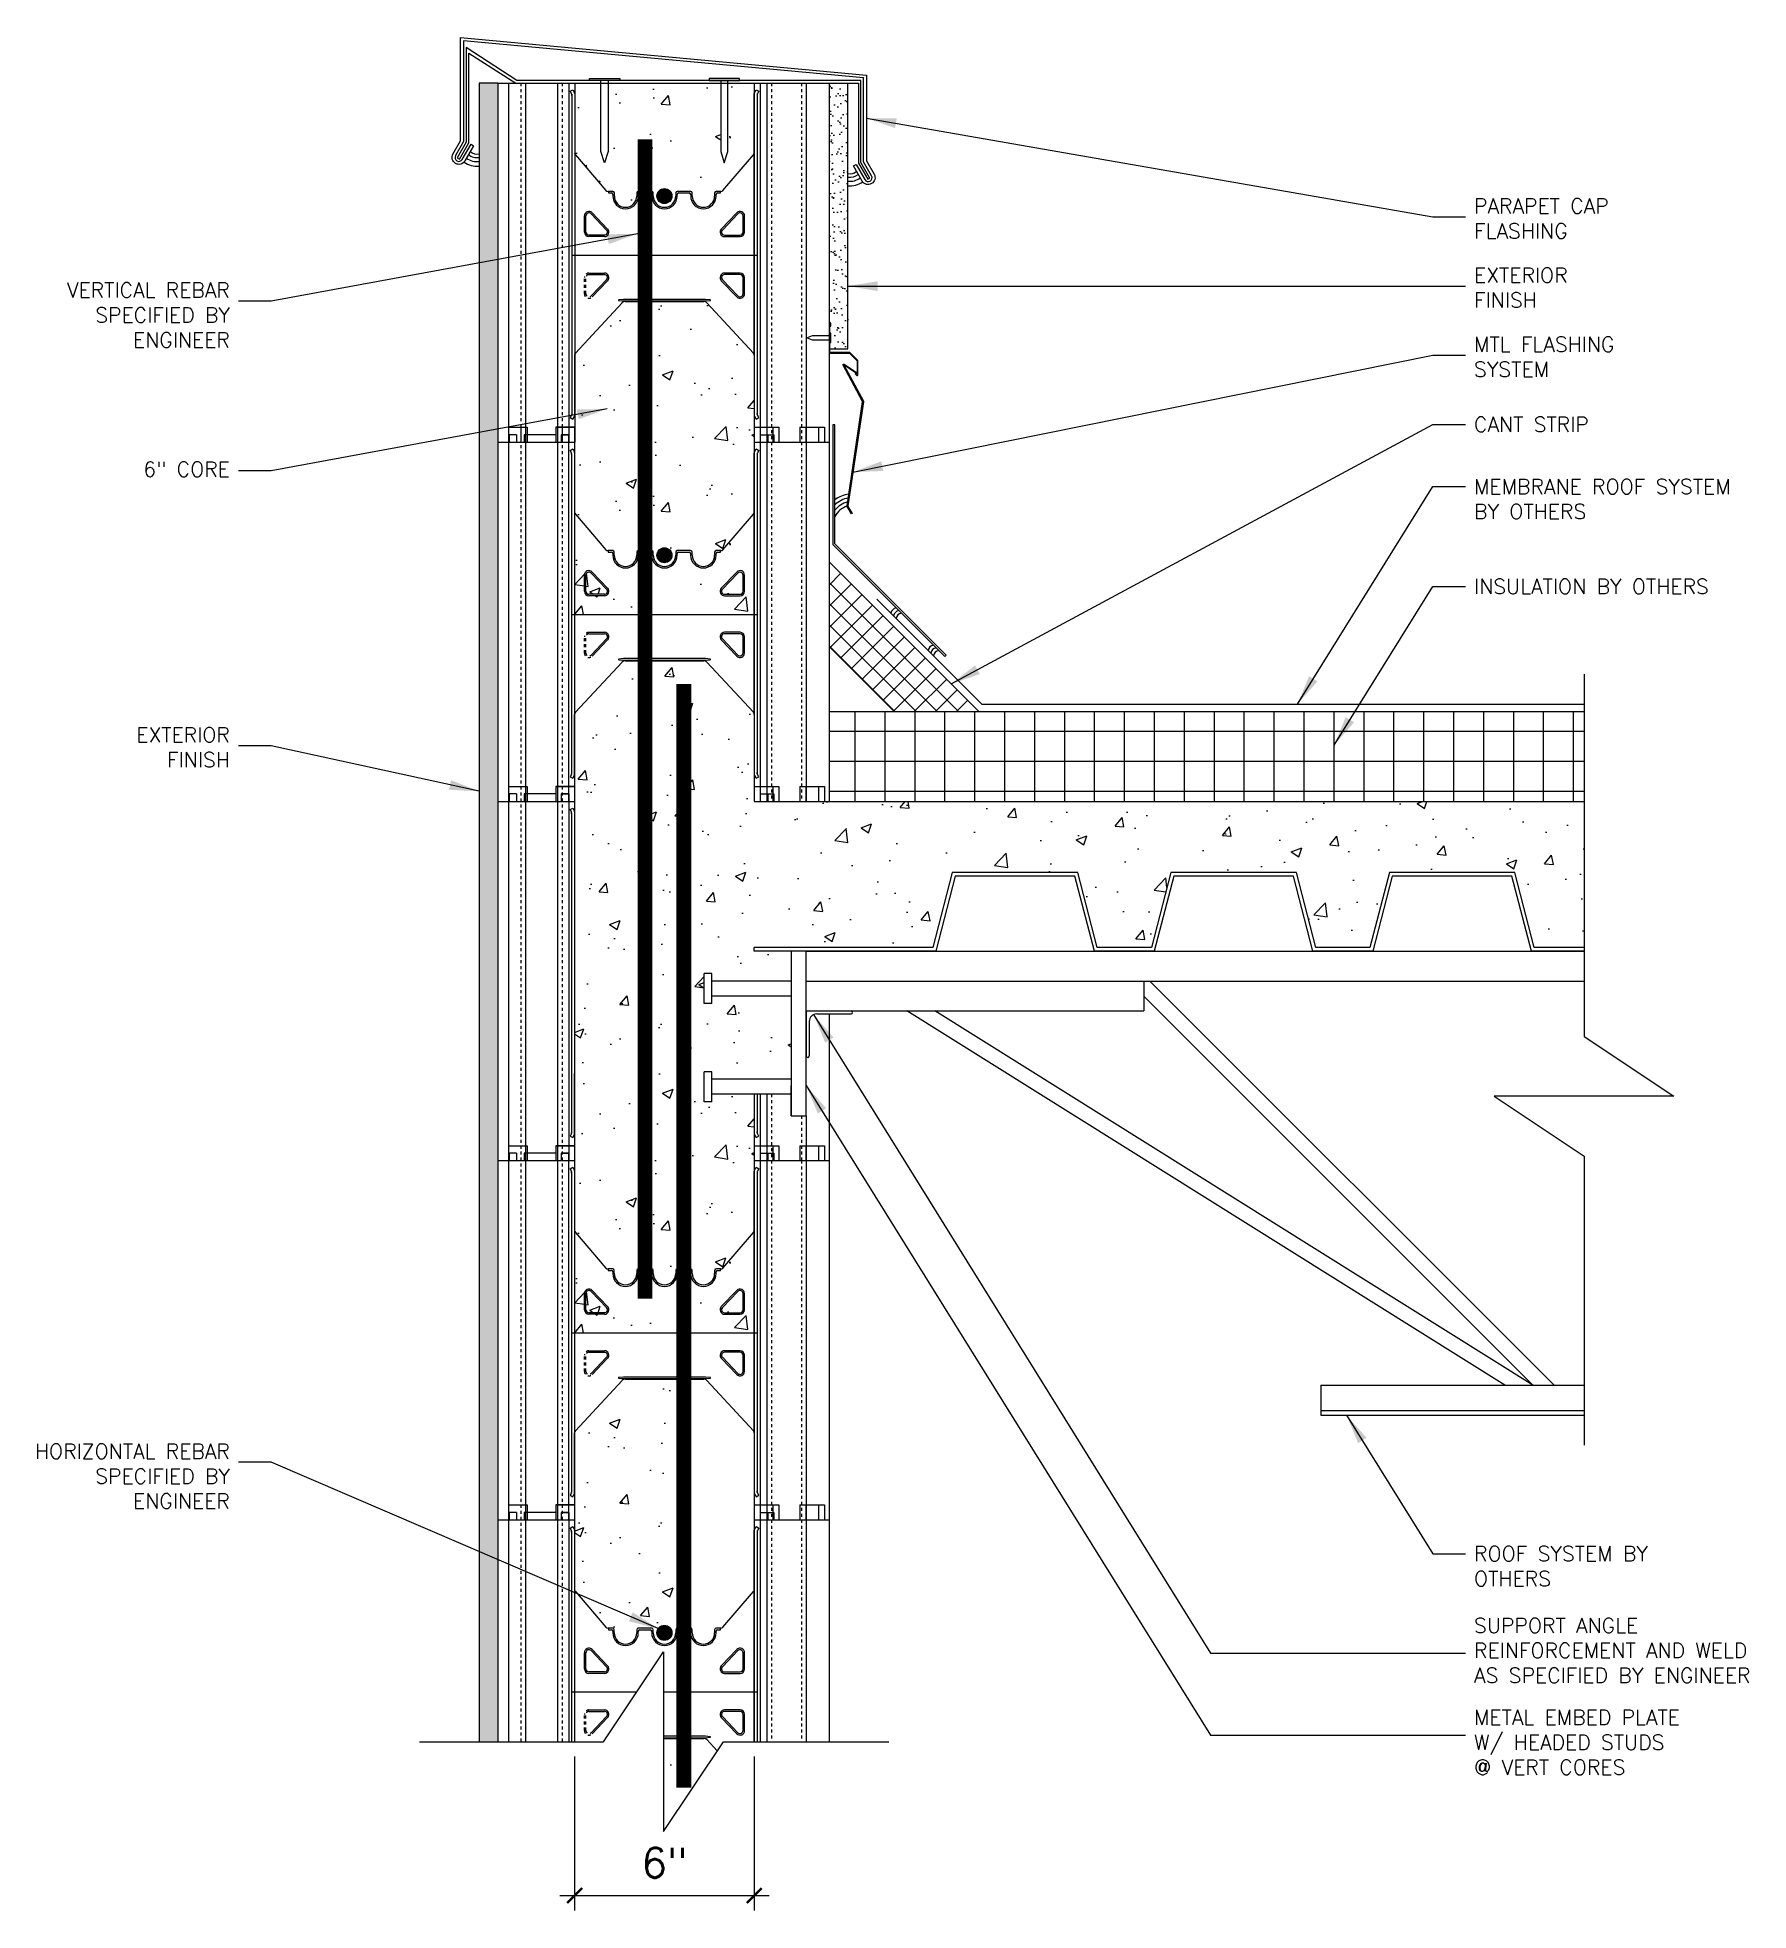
# Model space of a CAD drawing. Header units: inches. Extents: x 71.3 to 128.5, y -82.4 to -19.8.
import ezdxf

# ---------------------------------------------------------------- set-up
doc = ezdxf.new("R2010")
doc.units = ezdxf.units.IN
doc.header["$MEASUREMENT"] = 0
doc.linetypes.add('DASHED2', pattern=[0.375, 0.25, -0.125])
for name, color, linetype in [('LAYER 12', 12, 'Continuous'), ('LAYER 13', 13, 'Continuous'), ('LAYER 2', 2, 'Continuous'), ('LAYER 3', 3, 'Continuous'), ('LAYER 5', 5, 'Continuous'), ('LAYER 7', 7, 'Continuous'), ('LAYER 8', 8, 'Continuous')]:
    doc.layers.add(name, color=color, linetype=linetype)
doc.styles.add('NOTES', font='simplex.shx', dxfattribs={"height": 1})
doc.dimstyles.new('DIM-18$0', dxfattribs={"dimscale": 8, "dimtxt": 1, "dimasz": 0.125, "dimexe": 0.1875, "dimexo": 0.0625, "dimgap": 0.0625, "dimtad": 1, "dimdec": 4, "dimzin": 3, "dimdsep": 46, "dimlunit": 4, "dimtxsty": 'NOTES', "dimblk1": 'ARCHTICK', "dimblk2": 'ARCHTICK', "dimsah": 1, "dimcen": 0.0625, "dimclrd": 256, "dimclre": 256, "dimclrt": 7, "dimadec": 0, "dimazin": 0, "dimtfac": 1, "dimtdec": 4, "dimtofl": 0, "dimtmove": 0, "dimatfit": 3, "dimldrblk": 'ARCHTICK', "dimfxl": 1, "dimfrac": 2, "dimtolj": 1, "dimtzin": 0, "dimarcsym": 0})
doc.dimstyles.new('DIM-18$7', dxfattribs={"dimscale": 8, "dimtxt": 0.09375, "dimasz": 0.125, "dimexe": 0.1875, "dimexo": 0.0625, "dimgap": 0.0625, "dimtad": 0, "dimtih": 1, "dimtoh": 1, "dimdec": 4, "dimzin": 3, "dimdsep": 46, "dimlunit": 4, "dimtxsty": 'NOTES', "dimcen": 0.0625, "dimadec": 0, "dimazin": 0, "dimtfac": 1, "dimtdec": 4, "dimtofl": 0, "dimtmove": 0, "dimatfit": 3, "dimfxl": 1, "dimfrac": 2, "dimtolj": 1, "dimtzin": 0, "dimarcsym": 0})

msp = doc.modelspace()

# ---------------------------------------------------------------- texts
at = {"layer": 'LAYER 7', "char_height": 0.5, "style": 'NOTES'}
for s, insert, attachment_point in [('\\A1;PARAPET CAP\\PFLASHING', (119.3012, -25.20151), 1), ('\\A1;EXTERIOR\\PFINISH', (119.3012, -27.51273), 1), ('\\A1;VERTICAL REBAR\\PSPECIFIED BY\\PENGINEER', (77.74012, -28.0121), 3), ('\\A1;MTL FLASHING\\PSYSTEM', (119.3012, -29.82395), 1), ('\\A1;CANT STRIP', (119.3012, -32.5001), 1), ('\\A1;6" CORE', (77.74012, -33.99638), 3), ('\\A1;MEMBRANE ROOF SYSTEM\\PBY OTHERS', (119.3012, -34.57492), 1), ('\\A1;INSULATION BY OTHERS', (119.3012, -37.91266), 1), ('\\A1;EXTERIOR\\P FINISH', (77.74012, -42.86942), 3), ('\\A1;HORIZONTAL REBAR\\PSPECIFIED BY\\PENGINEER', (77.74012, -66.80321), 3), ('\\A1;ROOF SYSTEM BY\\POTHERS', (119.3012, -70.22519), 1), ('\\A1;SUPPORT ANGLE\\PREINFORCEMENT AND WELD\\PAS SPECIFIED BY ENGINEER', (119.3012, -72.62481), 1), ('\\A1;METAL EMBED PLATE\\PW/ HEADED STUDS \\P@ VERT CORES', (119.3012, -75.69216), 1)]:
    msp.add_mtext_dynamic_manual_height_columns(s, width=21.4636092, gutter_width=5, heights=[0], dxfattribs=dict(at, insert=insert, attachment_point=attachment_point))

# ---------------------------------------------------------------- blocks, each defined once
blk = doc.blocks.new('A$C262E59E6')
at = {"layer": 'LAYER 12'}
for p, q in [((0.35, 12.5), (0.975, 12.5)), ((0.35, 12.5), (0.35, 0)), ((0.35, 12.5), (0.975, 12.5)), ((0.35, 12.5), (0.35, 12)), ((0.925, 12.5), (0.925, 0)), ((0.975, 12.5), (0.975, 12)), ((0.975, 12.5), (0.975, 12)), ((1.937, 12.5), (1.937, 12)), ((1.937, 12.5), (2.562, 12.5)), ((1.937, 12.5), (1.937, 12)), ((1.937, 12.5), (2.562, 12.5)), ((1.987, 12.5), (1.987, 0)), ((2.112, 12.25), (2.112, 12)), ((2.112, 12.25), (2.362, 12.25)), ((2.362, 12.25), (2.362, 0)), ((2.562, 12.5), (2.562, 12)), ((8.562, 12.5), (9.187, 12.5)), ((8.562, 12.5), (8.562, 12)), ((8.562, 12.5), (9.187, 12.5)), ((8.762, 12.25), (8.762, 0)), ((8.762, 12.25), (9.012, 12.25)), ((8.762, 12.25), (8.762, 12)), ((8.762, 12.25), (9.012, 12.25)), ((8.977, 12), (8.977, 0)), ((9.012, 12.25), (9.012, 12)), ((9.012, 12.25), (9.012, 12)), ((9.187, 12.5), (9.187, 12)), ((9.187, 12.5), (9.187, 12)), ((10.087, 12.5), (10.087, 12)), ((10.087, 12.5), (10.712, 12.5)), ((10.087, 12.5), (10.087, 12)), ((10.087, 12.5), (10.712, 12.5)), ((10.297, 12), (10.297, 0)), ((10.712, 12.5), (10.712, 12)), ((10.712, 12.5), (10.712, 12)), ((2.41, 11.727), (2.497, 11.777)), ((2.456, 11.648), (2.41, 11.727)), ((2.462, 11.625), (2.462, 0.927)), ((2.462, 11.586), (2.462, 11.623)), ((2.497, 11.777), (2.556, 11.675)), ((2.562, 11.65), (2.562, 9.67)), ((8.562, 9.67), (8.562, 11.65)), ((8.569, 11.675), (8.628, 11.777)), ((8.628, 11.777), (8.715, 11.727)), ((8.662, 11.625), (8.662, 0.927)), ((8.662, 11.623), (8.662, 11.586)), ((8.715, 11.727), (8.669, 11.648)), ((2.562, 9.67), (2.562, 2.909)), ((2.59, 9.601), (3.608, 8.411)), ((7.517, 8.411), (8.535, 9.601)), ((8.562, 2.909), (8.562, 9.67)), ((3.68, 8.38), (3.687, 8.38)), ((3.837, 8.38), (3.68, 8.38)), ((3.687, 8.38), (3.687, 8.33)), ((3.687, 8.33), (3.787, 8.33)), ((3.837, 8.28), (3.837, 8.225)), ((3.887, 8.225), (3.887, 8.33)), ((4.637, 8.33), (4.637, 8.225)), ((5.137, 8.38), (4.687, 8.38)), ((4.687, 8.225), (4.687, 8.28)), ((4.737, 8.33), (5.087, 8.33)), ((5.137, 8.28), (5.137, 8.225)), ((5.187, 8.225), (5.187, 8.33)), ((5.937, 8.33), (5.937, 8.225)), ((6.437, 8.38), (5.987, 8.38)), ((5.987, 8.225), (5.987, 8.28)), ((6.037, 8.33), (6.387, 8.33)), ((6.437, 8.28), (6.437, 8.225)), ((6.487, 8.225), (6.487, 8.33)), ((7.237, 8.33), (7.237, 8.225)), ((7.445, 8.38), (7.287, 8.38)), ((7.287, 8.225), (7.287, 8.28)), ((7.337, 8.33), (7.437, 8.33)), ((7.437, 8.33), (7.437, 8.38)), ((7.437, 8.38), (7.445, 8.38)), ((2.887, 7.02), (2.887, 7.561)), ((2.937, 7.02), (2.937, 7.561)), ((3.11, 7.63), (3.629, 7.089)), ((3.146, 7.665), (3.665, 7.124)), ((7.979, 7.665), (7.46, 7.124)), ((8.015, 7.63), (7.496, 7.089)), ((8.187, 7.02), (8.187, 7.561)), ((8.237, 7.02), (8.237, 7.561)), ((3.557, 6.92), (3.037, 6.92)), ((7.568, 6.92), (8.087, 6.92)), ((3.557, 6.87), (3.037, 6.87)), ((7.568, 6.87), (8.087, 6.87)), ((2.462, 6.25), (8.662, 6.25)), ((3.037, 5.65), (3.557, 5.65)), ((8.087, 5.65), (7.568, 5.65)), ((3.037, 5.6), (3.557, 5.6)), ((3.629, 5.431), (3.11, 4.89)), ((3.665, 5.396), (3.146, 4.855)), ((7.46, 5.396), (7.979, 4.855)), ((7.496, 5.431), (8.015, 4.89)), ((8.087, 5.6), (7.568, 5.6)), ((8.187, 4.959), (8.187, 5.5)), ((8.237, 4.959), (8.237, 5.5)), ((2.592, 2.979), (4.144, 4.656)), ((4.192, 4.77), (4.036, 4.755)), ((4.036, 4.735), (4.192, 4.72)), ((5.562, 4.77), (4.192, 4.77)), ((4.192, 4.72), (5.562, 4.72)), ((4.25, 4.7), (5.562, 4.7)), ((6.933, 4.77), (5.562, 4.77)), ((5.562, 4.72), (6.933, 4.72)), ((5.562, 4.7), (6.875, 4.7)), ((7.089, 4.755), (6.933, 4.77)), ((6.933, 4.72), (7.089, 4.735)), ((6.981, 4.656), (8.533, 2.979)), ((2.562, 0.9), (2.562, 2.909)), ((8.562, 2.909), (8.562, 0.9)), ((2.456, 0.902), (2.41, 0.823)), ((2.41, 0.823), (2.497, 0.773)), ((2.462, 0.964), (2.462, 0.927)), ((2.497, 0.773), (2.556, 0.875)), ((8.569, 0.875), (8.628, 0.773)), ((8.628, 0.773), (8.715, 0.823)), ((8.662, 0.927), (8.662, 0.964)), ((8.715, 0.823), (8.669, 0.902)), ((0.35, 0.5), (0.975, 0.5)), ((0.35, 0.5), (0.975, 0.5)), ((0.35, 0.5), (0.35, 0)), ((0.35, 0.5), (0.975, 0.5)), ((0.35, 0.5), (0.35, 0)), ((0.35, 0.5), (0.975, 0.5)), ((0.35, 0.5), (0.975, 0.5)), ((0.35, 0.5), (0.975, 0.5)), ((0.35, 0.5), (0.975, 0.5)), ((0.35, 0.5), (0.35, 0)), ((0.35, 0.5), (0.975, 0.5)), ((0.35, 0.5), (0.35, 0)), ((0.35, 0.5), (0.975, 0.5)), ((0.35, 0.5), (0.975, 0.5)), ((0.35, 0.5), (0.975, 0.5)), ((0.35, 0.5), (0.975, 0.5)), ((0.35, 0.5), (0.35, 0)), ((0.35, 0.5), (0.975, 0.5)), ((0.35, 0.5), (0.975, 0.5)), ((0.35, 0.5), (0.975, 0.5)), ((0.35, 0.5), (0.975, 0.5)), ((0.35, 0.5), (0.35, 0)), ((0.35, 0.5), (0.975, 0.5)), ((0.35, 0.5), (0.975, 0.5)), ((0.35, 0.5), (0.975, 0.5)), ((0.35, 0.5), (0.35, 0)), ((0.35, 0.5), (0.975, 0.5)), ((0.35, 0.5), (0.35, 0)), ((0.35, 0.5), (0.35, 0)), ((0.375, 0.25), (0.375, 0)), ((0.625, 0.25), (0.375, 0.25)), ((0.375, 0.25), (0.375, 0)), ((0.625, 0.25), (0.375, 0.25)), ((0.375, 0.25), (0.375, 0)), ((0.625, 0.25), (0.375, 0.25)), ((0.625, 0.25), (0.625, 0)), ((0.625, 0.25), (0.625, 0)), ((0.625, 0.25), (0.625, 0)), ((1.937, 0.25), (0.875, 0.25)), ((0.875, 0.25), (0.875, 0)), ((1.937, 0.25), (0.875, 0.25)), ((0.875, 0.25), (0.875, 0)), ((1.937, 0.25), (0.875, 0.25)), ((0.875, 0.25), (0.875, 0)), ((0.975, 0.5), (0.975, 0)), ((0.975, 0.5), (0.975, 0)), ((0.975, 0.5), (0.975, 0)), ((0.975, 0.5), (0.975, 0)), ((0.975, 0.5), (0.975, 0)), ((0.975, 0.5), (0.975, 0)), ((0.975, 0.5), (0.975, 0)), ((0.975, 0.5), (0.975, 0)), ((0.975, 0.5), (0.975, 0)), ((0.975, 0.5), (0.975, 0)), ((0.975, 0.5), (0.975, 0)), ((0.975, 0.5), (0.975, 0)), ((0.975, 0.5), (0.975, 0)), ((0.975, 0.5), (0.975, 0)), ((0.975, 0.5), (0.975, 0)), ((0.975, 0.5), (0.975, 0)), ((0.975, 0.5), (0.975, 0)), ((0.975, 0.5), (0.975, 0)), ((0.975, 0.5), (0.975, 0)), ((0.975, 0.5), (0.975, 0)), ((1.937, 0.5), (1.937, 0)), ((1.937, 0.5), (2.562, 0.5)), ((1.937, 0.5), (1.937, 0)), ((1.937, 0.5), (2.562, 0.5)), ((1.937, 0.5), (1.937, 0)), ((1.937, 0.5), (2.562, 0.5)), ((1.937, 0.5), (1.937, 0)), ((1.937, 0.5), (2.562, 0.5)), ((1.937, 0.5), (1.937, 0)), ((1.937, 0.5), (2.562, 0.5)), ((1.937, 0.5), (1.937, 0)), ((1.937, 0.5), (2.562, 0.5)), ((1.937, 0.5), (1.937, 0)), ((1.937, 0.5), (2.562, 0.5)), ((1.937, 0.5), (1.937, 0)), ((2.562, 0.5), (1.937, 0.5)), ((1.937, 0.5), (1.937, 0)), ((1.937, 0.5), (2.562, 0.5)), ((1.937, 0.5), (1.937, 0)), ((1.937, 0.5), (2.562, 0.5)), ((1.937, 0.5), (1.937, 0)), ((1.937, 0.5), (2.562, 0.5)), ((1.937, 0.5), (1.937, 0)), ((1.937, 0.5), (2.562, 0.5)), ((1.937, 0.5), (1.937, 0)), ((1.937, 0.5), (2.562, 0.5)), ((1.937, 0.5), (1.937, 0)), ((1.937, 0.5), (2.562, 0.5)), ((1.937, 0.5), (1.937, 0)), ((1.937, 0.5), (2.562, 0.5)), ((1.937, 0.5), (1.937, 0)), ((1.937, 0.5), (2.562, 0.5)), ((1.937, 0.5), (1.937, 0)), ((1.937, 0.5), (2.562, 0.5)), ((1.937, 0.5), (1.937, 0)), ((1.937, 0.5), (2.562, 0.5)), ((1.937, 0.5), (1.937, 0)), ((2.562, 0.5), (1.937, 0.5)), ((1.937, 0.5), (1.937, 0)), ((1.937, 0.5), (2.562, 0.5)), ((1.937, 0.5), (1.937, 0)), ((1.937, 0.5), (2.562, 0.5)), ((1.937, 0.5), (1.937, 0)), ((2.562, 0.5), (1.937, 0.5)), ((1.937, 0.5), (1.937, 0)), ((1.937, 0.5), (2.562, 0.5)), ((2.112, 0.25), (2.112, 0)), ((2.112, 0.25), (2.362, 0.25)), ((2.112, 0.25), (2.112, 0)), ((2.112, 0.25), (2.362, 0.25)), ((2.112, 0.25), (2.112, 0)), ((2.112, 0.25), (2.362, 0.25)), ((2.112, 0.25), (2.112, 0)), ((2.362, 0.25), (2.112, 0.25)), ((2.112, 0.25), (2.112, 0)), ((2.112, 0.25), (2.362, 0.25)), ((2.112, 0.25), (2.112, 0)), ((2.112, 0.25), (2.362, 0.25)), ((2.112, 0.25), (2.112, 0)), ((2.112, 0.25), (2.362, 0.25)), ((2.112, 0.25), (2.112, 0)), ((2.112, 0.25), (2.362, 0.25)), ((2.112, 0.25), (2.112, 0)), ((2.112, 0.25), (2.362, 0.25)), ((2.112, 0.25), (2.112, 0)), ((2.362, 0.25), (2.112, 0.25)), ((2.112, 0.25), (2.112, 0)), ((2.112, 0.25), (2.362, 0.25)), ((2.112, 0.25), (2.112, 0)), ((2.362, 0.25), (2.112, 0.25)), ((2.362, 0.25), (2.362, 0)), ((2.362, 0.25), (2.362, 0)), ((2.362, 0.25), (2.362, 0)), ((2.562, 0.5), (2.562, 0)), ((2.562, 0.5), (2.562, 0)), ((2.562, 0.5), (2.562, 0)), ((2.562, 0.5), (2.562, 0)), ((2.562, 0.5), (2.562, 0)), ((2.562, 0.5), (2.562, 0)), ((2.562, 0.5), (2.562, 0)), ((2.562, 0.5), (2.562, 0)), ((2.562, 0.5), (2.562, 0)), ((2.562, 0.5), (2.562, 0)), ((2.562, 0.5), (2.562, 0)), ((8.562, 0.5), (9.183, 0.5)), ((8.562, 0.5), (9.183, 0.5)), ((8.562, 0.5), (9.183, 0.5)), ((8.758, 0.25), (8.758, 0)), ((8.758, 0.25), (9.008, 0.25)), ((8.758, 0.25), (9.008, 0.25)), ((8.758, 0.25), (8.758, 0)), ((8.758, 0.25), (9.008, 0.25)), ((8.762, 0.5), (8.762, 0)), ((8.762, 0.5), (9.387, 0.5)), ((8.962, 0.25), (9.212, 0.25)), ((9.008, 0.25), (9.008, 0)), ((9.008, 0.25), (9.008, 0)), ((9.008, 0.25), (9.008, 0)), ((9.183, 0.5), (9.183, 0)), ((9.183, 0.5), (9.183, 0)), ((9.183, 0.5), (9.183, 0)), ((9.212, 0.25), (9.212, 0)), ((9.387, 0.5), (9.387, 0)), ((10.083, 0.5), (10.083, 0)), ((10.083, 0.5), (10.708, 0.5)), ((10.083, 0.5), (10.083, 0)), ((10.083, 0.5), (10.708, 0.5)), ((10.083, 0.5), (10.083, 0)), ((10.083, 0.5), (10.708, 0.5)), ((10.287, 0.5), (10.287, 0)), ((10.287, 0.5), (10.912, 0.5)), ((10.708, 0.5), (10.708, 0)), ((10.708, 0.5), (10.708, 0)), ((10.708, 0.5), (10.708, 0)), ((10.912, 0.5), (10.912, 0))]:
    blk.add_line(p, q, dxfattribs=at)
at = {"layer": 'LAYER 12', "linetype": 'DASHED2', "ltscale": 0.15}
for p, q in [((0.765, 12.5), (0.765, 0)), ((2.147, 12.5), (2.147, 0)), ((9.137, 12), (9.137, 0)), ((10.137, 12), (10.137, 0)), ((2.887, 4.959), (2.887, 5.5)), ((2.937, 4.959), (2.937, 5.5))]:
    blk.add_line(p, q, dxfattribs=at)
at = {"layer": 'LAYER 12'}
for centre, radius, start, end in [((2.412, 11.623), 0.05, 0, 30), ((2.512, 11.65), 0.05, 0, 30), ((8.612, 11.65), 0.05, 150, 180), ((8.712, 11.623), 0.05, 150, 180), ((2.662, 9.67), 0.1, 180, 223.83086), ((8.462, 9.67), 0.1, 316.16914, 360), ((3.68, 8.48), 0.1, 223.83086, 270), ((3.787, 8.28), 0.05, 360, 90), ((3.837, 8.33), 0.05, 0, 90), ((4.262, 8.225), 0.425, 180, 360), ((4.262, 8.225), 0.375, 180, 0), ((4.687, 8.33), 0.05, 90, 180), ((4.737, 8.28), 0.05, 90, 180), ((5.087, 8.28), 0.05, 360, 90), ((5.137, 8.33), 0.05, 0, 90), ((5.562, 8.225), 0.425, 180, 270), ((5.562, 8.225), 0.375, 180, 270), ((5.562, 8.225), 0.425, 270, 0), ((5.562, 8.225), 0.375, 270, 0), ((5.987, 8.33), 0.05, 90, 180), ((6.037, 8.28), 0.05, 90, 180), ((6.387, 8.28), 0.05, 0, 90), ((6.437, 8.33), 0.05, 0, 90), ((6.862, 8.225), 0.425, 180, 0), ((6.862, 8.225), 0.375, 180, 0), ((7.287, 8.33), 0.05, 90, 180), ((7.337, 8.28), 0.05, 90, 180), ((7.445, 8.48), 0.1, 270, 316.16914), ((3.037, 7.561), 0.15, 43.83086, 180), ((3.037, 7.561), 0.1, 43.83086, 180), ((8.087, 7.561), 0.15, 0, 136.16914), ((8.087, 7.561), 0.1, 0, 136.16914), ((3.037, 7.02), 0.15, 180, 270), ((3.037, 7.02), 0.1, 180, 270), ((3.557, 7.02), 0.15, 270, 43.83086), ((3.557, 7.02), 0.1, 270, 43.83086), ((7.568, 7.02), 0.15, 136.16914, 270), ((7.568, 7.02), 0.1, 136.16914, 270), ((8.087, 7.02), 0.15, 270, 0), ((8.087, 7.02), 0.1, 270, 360), ((3.557, 5.5), 0.15, 316.16914, 90), ((7.568, 5.5), 0.15, 90, 223.83086), ((8.087, 5.5), 0.15, 360, 90), ((3.557, 5.5), 0.1, 316.16914, 90), ((7.568, 5.5), 0.1, 90, 223.83086), ((8.087, 5.5), 0.1, 0, 90), ((4.037, 4.745), 0.01, 97.40989, 262.59011), ((4.25, 4.55), 0.15, 90, 135), ((6.875, 4.55), 0.15, 45, 90), ((7.088, 4.745), 0.01, 277.40989, 82.59011), ((8.087, 4.959), 0.15, 223.83086, 360), ((8.087, 4.959), 0.1, 223.83086, 0), ((2.662, 2.909), 0.1, 135, 180), ((8.462, 2.909), 0.1, 360, 45), ((2.412, 0.927), 0.05, 330, 360), ((2.512, 0.9), 0.05, 330, 360), ((8.612, 0.9), 0.05, 180, 210), ((8.712, 0.927), 0.05, 180, 210)]:
    blk.add_arc(centre, radius, start, end, dxfattribs=at)
at = {"layer": 'LAYER 12', "linetype": 'DASHED2', "ltscale": 0.15}
for centre, radius, start, end in [((3.037, 5.5), 0.15, 90, 180), ((3.037, 5.5), 0.1, 90, 180), ((3.037, 4.959), 0.15, 180, 316.16914), ((3.037, 4.959), 0.1, 180, 316.16914)]:
    blk.add_arc(centre, radius, start, end, dxfattribs=at)
at = {"layer": 'LAYER 3'}
for p, q in [((0, 12), (0, 0)), ((0, 12), (2.562, 12)), ((2.562, 12), (2.562, 0)), ((8.562, 12), (8.562, 0)), ((8.562, 12), (11.062, 12)), ((11.062, 12), (11.062, 0)), ((0, 0), (2.562, 0)), ((8.562, 0), (11.062, 0))]:
    blk.add_line(p, q, dxfattribs=at)
blk = doc.blocks.new('A$C306E2872')
at = {"layer": 'LAYER 12'}
for p, q in [((0.35, 12), (0.35, 0)), ((0.925, 12), (0.925, 0)), ((1.988, 12), (1.988, 0)), ((2.363, 12), (2.363, 0)), ((8.763, 12), (8.763, 0)), ((8.978, 12), (8.978, 0)), ((10.298, 12), (10.298, 0)), ((2.41, 11.727), (2.497, 11.777)), ((2.456, 11.648), (2.41, 11.727)), ((2.463, 11.625), (2.463, 0.927)), ((2.463, 11.586), (2.463, 11.623)), ((2.497, 11.777), (2.556, 11.675)), ((2.563, 11.65), (2.563, 9.67)), ((8.563, 9.67), (8.563, 11.65)), ((8.569, 11.675), (8.628, 11.777)), ((8.628, 11.777), (8.715, 11.727)), ((8.663, 11.625), (8.663, 0.927)), ((8.663, 11.623), (8.663, 11.586)), ((8.715, 11.727), (8.669, 11.648)), ((2.563, 9.67), (2.563, 2.909)), ((2.59, 9.601), (3.608, 8.411)), ((7.517, 8.411), (8.535, 9.601)), ((8.563, 2.909), (8.563, 9.67)), ((3.68, 8.38), (3.688, 8.38)), ((3.838, 8.38), (3.68, 8.38)), ((3.688, 8.38), (3.688, 8.33)), ((3.688, 8.33), (3.788, 8.33)), ((3.838, 8.28), (3.838, 8.225)), ((3.888, 8.225), (3.888, 8.33)), ((4.638, 8.33), (4.638, 8.225)), ((5.138, 8.38), (4.688, 8.38)), ((4.688, 8.225), (4.688, 8.28)), ((4.738, 8.33), (5.088, 8.33)), ((5.138, 8.28), (5.138, 8.225)), ((5.188, 8.225), (5.188, 8.33)), ((5.938, 8.33), (5.938, 8.225)), ((6.438, 8.38), (5.988, 8.38)), ((5.988, 8.225), (5.988, 8.28)), ((6.038, 8.33), (6.388, 8.33)), ((6.438, 8.28), (6.438, 8.225)), ((6.488, 8.225), (6.488, 8.33)), ((7.238, 8.33), (7.238, 8.225)), ((7.445, 8.38), (7.288, 8.38)), ((7.288, 8.225), (7.288, 8.28)), ((7.338, 8.33), (7.438, 8.33)), ((7.438, 8.33), (7.438, 8.38)), ((7.438, 8.38), (7.445, 8.38)), ((2.888, 7.02), (2.888, 7.561)), ((2.938, 7.02), (2.938, 7.561)), ((3.11, 7.63), (3.629, 7.089)), ((3.146, 7.665), (3.665, 7.124)), ((7.979, 7.665), (7.46, 7.124)), ((8.015, 7.63), (7.496, 7.089)), ((8.188, 7.02), (8.188, 7.561)), ((8.238, 7.02), (8.238, 7.561)), ((3.557, 6.92), (3.038, 6.92)), ((7.568, 6.92), (8.088, 6.92)), ((3.557, 6.87), (3.038, 6.87)), ((7.568, 6.87), (8.088, 6.87)), ((2.463, 6.25), (8.663, 6.25)), ((3.038, 5.65), (3.557, 5.65)), ((8.088, 5.65), (7.568, 5.65)), ((3.038, 5.6), (3.557, 5.6)), ((3.629, 5.431), (3.11, 4.89)), ((3.665, 5.396), (3.146, 4.855)), ((7.46, 5.396), (7.979, 4.855)), ((7.496, 5.431), (8.015, 4.89)), ((8.088, 5.6), (7.568, 5.6)), ((8.188, 4.959), (8.188, 5.5)), ((8.238, 4.959), (8.238, 5.5)), ((2.592, 2.979), (4.144, 4.656)), ((4.192, 4.77), (4.036, 4.755)), ((4.036, 4.735), (4.192, 4.72)), ((5.563, 4.77), (4.192, 4.77)), ((4.192, 4.72), (5.563, 4.72)), ((4.25, 4.7), (5.563, 4.7)), ((6.933, 4.77), (5.563, 4.77)), ((5.563, 4.72), (6.933, 4.72)), ((5.563, 4.7), (6.875, 4.7)), ((7.089, 4.755), (6.933, 4.77)), ((6.933, 4.72), (7.089, 4.735)), ((6.981, 4.656), (8.533, 2.979)), ((2.563, 0.9), (2.563, 2.909)), ((8.563, 2.909), (8.563, 0.9)), ((2.456, 0.902), (2.41, 0.823)), ((2.41, 0.823), (2.497, 0.773)), ((2.463, 0.964), (2.463, 0.927)), ((2.497, 0.773), (2.556, 0.875)), ((8.569, 0.875), (8.628, 0.773)), ((8.628, 0.773), (8.715, 0.823)), ((8.663, 0.927), (8.663, 0.964)), ((8.715, 0.823), (8.669, 0.902)), ((0.35, 0.5), (0.975, 0.5)), ((0.35, 0.5), (0.975, 0.5)), ((0.35, 0.5), (0.35, 0)), ((0.35, 0.5), (0.975, 0.5)), ((0.35, 0.5), (0.35, 0)), ((0.35, 0.5), (0.975, 0.5)), ((0.35, 0.5), (0.975, 0.5)), ((0.35, 0.5), (0.975, 0.5)), ((0.35, 0.5), (0.975, 0.5)), ((0.35, 0.5), (0.35, 0)), ((0.35, 0.5), (0.975, 0.5)), ((0.35, 0.5), (0.35, 0)), ((0.35, 0.5), (0.975, 0.5)), ((0.35, 0.5), (0.975, 0.5)), ((0.35, 0.5), (0.975, 0.5)), ((0.35, 0.5), (0.975, 0.5)), ((0.35, 0.5), (0.35, 0)), ((0.35, 0.5), (0.975, 0.5)), ((0.35, 0.5), (0.975, 0.5)), ((0.35, 0.5), (0.975, 0.5)), ((0.35, 0.5), (0.975, 0.5)), ((0.35, 0.5), (0.35, 0)), ((0.35, 0.5), (0.975, 0.5)), ((0.35, 0.5), (0.975, 0.5)), ((0.35, 0.5), (0.975, 0.5)), ((0.35, 0.5), (0.35, 0)), ((0.35, 0.5), (0.975, 0.5)), ((0.35, 0.5), (0.35, 0)), ((0.35, 0.5), (0.35, 0)), ((0.375, 0.25), (0.375, 0)), ((0.625, 0.25), (0.375, 0.25)), ((0.375, 0.25), (0.375, 0)), ((0.625, 0.25), (0.375, 0.25)), ((0.375, 0.25), (0.375, 0)), ((0.625, 0.25), (0.375, 0.25)), ((0.625, 0.25), (0.625, 0)), ((0.625, 0.25), (0.625, 0)), ((0.625, 0.25), (0.625, 0)), ((1.938, 0.25), (0.875, 0.25)), ((0.875, 0.25), (0.875, 0)), ((1.938, 0.25), (0.875, 0.25)), ((0.875, 0.25), (0.875, 0)), ((1.938, 0.25), (0.875, 0.25)), ((0.875, 0.25), (0.875, 0)), ((0.975, 0.5), (0.975, 0)), ((0.975, 0.5), (0.975, 0)), ((0.975, 0.5), (0.975, 0)), ((0.975, 0.5), (0.975, 0)), ((0.975, 0.5), (0.975, 0)), ((0.975, 0.5), (0.975, 0)), ((0.975, 0.5), (0.975, 0)), ((0.975, 0.5), (0.975, 0)), ((0.975, 0.5), (0.975, 0)), ((0.975, 0.5), (0.975, 0)), ((0.975, 0.5), (0.975, 0)), ((0.975, 0.5), (0.975, 0)), ((0.975, 0.5), (0.975, 0)), ((0.975, 0.5), (0.975, 0)), ((0.975, 0.5), (0.975, 0)), ((0.975, 0.5), (0.975, 0)), ((0.975, 0.5), (0.975, 0)), ((0.975, 0.5), (0.975, 0)), ((0.975, 0.5), (0.975, 0)), ((0.975, 0.5), (0.975, 0)), ((1.938, 0.5), (1.938, 0)), ((1.938, 0.5), (2.563, 0.5)), ((1.938, 0.5), (1.938, 0)), ((1.938, 0.5), (2.563, 0.5)), ((1.938, 0.5), (1.938, 0)), ((1.938, 0.5), (2.563, 0.5)), ((1.938, 0.5), (1.938, 0)), ((1.938, 0.5), (2.563, 0.5)), ((1.938, 0.5), (1.938, 0)), ((1.938, 0.5), (2.563, 0.5)), ((1.938, 0.5), (1.938, 0)), ((1.938, 0.5), (2.563, 0.5)), ((1.938, 0.5), (1.938, 0)), ((1.938, 0.5), (2.563, 0.5)), ((1.938, 0.5), (1.938, 0)), ((2.563, 0.5), (1.938, 0.5)), ((1.938, 0.5), (1.938, 0)), ((1.938, 0.5), (2.563, 0.5)), ((1.938, 0.5), (1.938, 0)), ((1.938, 0.5), (2.563, 0.5)), ((1.938, 0.5), (1.938, 0)), ((1.938, 0.5), (2.563, 0.5)), ((1.938, 0.5), (1.938, 0)), ((1.938, 0.5), (2.563, 0.5)), ((1.938, 0.5), (1.938, 0)), ((1.938, 0.5), (2.563, 0.5)), ((1.938, 0.5), (1.938, 0)), ((1.938, 0.5), (2.563, 0.5)), ((1.938, 0.5), (1.938, 0)), ((1.938, 0.5), (2.563, 0.5)), ((1.938, 0.5), (1.938, 0)), ((1.938, 0.5), (2.563, 0.5)), ((1.938, 0.5), (1.938, 0)), ((1.938, 0.5), (2.563, 0.5)), ((1.938, 0.5), (1.938, 0)), ((1.938, 0.5), (2.563, 0.5)), ((1.938, 0.5), (1.938, 0)), ((2.563, 0.5), (1.938, 0.5)), ((1.938, 0.5), (1.938, 0)), ((1.938, 0.5), (2.563, 0.5)), ((1.938, 0.5), (1.938, 0)), ((1.938, 0.5), (2.563, 0.5)), ((1.938, 0.5), (1.938, 0)), ((2.563, 0.5), (1.938, 0.5)), ((1.938, 0.5), (1.938, 0)), ((1.938, 0.5), (2.563, 0.5)), ((2.113, 0.25), (2.113, 0)), ((2.113, 0.25), (2.363, 0.25)), ((2.113, 0.25), (2.113, 0)), ((2.113, 0.25), (2.363, 0.25)), ((2.113, 0.25), (2.113, 0)), ((2.113, 0.25), (2.363, 0.25)), ((2.113, 0.25), (2.113, 0)), ((2.363, 0.25), (2.113, 0.25)), ((2.113, 0.25), (2.113, 0)), ((2.113, 0.25), (2.363, 0.25)), ((2.113, 0.25), (2.113, 0)), ((2.113, 0.25), (2.363, 0.25)), ((2.113, 0.25), (2.113, 0)), ((2.113, 0.25), (2.363, 0.25)), ((2.113, 0.25), (2.113, 0)), ((2.113, 0.25), (2.363, 0.25)), ((2.113, 0.25), (2.113, 0)), ((2.113, 0.25), (2.363, 0.25)), ((2.113, 0.25), (2.113, 0)), ((2.363, 0.25), (2.113, 0.25)), ((2.113, 0.25), (2.113, 0)), ((2.113, 0.25), (2.363, 0.25)), ((2.113, 0.25), (2.113, 0)), ((2.363, 0.25), (2.113, 0.25)), ((2.363, 0.25), (2.363, 0)), ((2.363, 0.25), (2.363, 0)), ((2.363, 0.25), (2.363, 0)), ((2.563, 0.5), (2.563, 0)), ((2.563, 0.5), (2.563, 0)), ((2.563, 0.5), (2.563, 0)), ((2.563, 0.5), (2.563, 0)), ((2.563, 0.5), (2.563, 0)), ((2.563, 0.5), (2.563, 0)), ((2.563, 0.5), (2.563, 0)), ((2.563, 0.5), (2.563, 0)), ((2.563, 0.5), (2.563, 0)), ((2.563, 0.5), (2.563, 0)), ((2.563, 0.5), (2.563, 0)), ((8.563, 0.5), (9.183, 0.5)), ((8.563, 0.5), (9.183, 0.5)), ((8.563, 0.5), (9.183, 0.5)), ((8.758, 0.25), (8.758, 0)), ((8.758, 0.25), (9.008, 0.25)), ((8.758, 0.25), (9.008, 0.25)), ((8.758, 0.25), (8.758, 0)), ((8.758, 0.25), (9.008, 0.25)), ((8.763, 0.5), (8.763, 0)), ((8.763, 0.5), (9.388, 0.5)), ((8.963, 0.25), (9.213, 0.25)), ((9.008, 0.25), (9.008, 0)), ((9.008, 0.25), (9.008, 0)), ((9.008, 0.25), (9.008, 0)), ((9.183, 0.5), (9.183, 0)), ((9.183, 0.5), (9.183, 0)), ((9.183, 0.5), (9.183, 0)), ((9.213, 0.25), (9.213, 0)), ((9.388, 0.5), (9.388, 0)), ((10.083, 0.5), (10.083, 0)), ((10.083, 0.5), (10.708, 0.5)), ((10.083, 0.5), (10.083, 0)), ((10.083, 0.5), (10.708, 0.5)), ((10.083, 0.5), (10.083, 0)), ((10.083, 0.5), (10.708, 0.5)), ((10.288, 0.5), (10.288, 0)), ((10.288, 0.5), (10.913, 0.5)), ((10.708, 0.5), (10.708, 0)), ((10.708, 0.5), (10.708, 0)), ((10.708, 0.5), (10.708, 0)), ((10.913, 0.5), (10.913, 0))]:
    blk.add_line(p, q, dxfattribs=at)
at = {"layer": 'LAYER 12', "linetype": 'DASHED2', "ltscale": 0.15}
for p, q in [((0.765, 12), (0.765, 0)), ((2.148, 12), (2.148, 0)), ((9.138, 12), (9.138, 0)), ((10.138, 12), (10.138, 0)), ((2.888, 4.959), (2.888, 5.5)), ((2.938, 4.959), (2.938, 5.5))]:
    blk.add_line(p, q, dxfattribs=at)
at = {"layer": 'LAYER 12'}
for centre, radius, start, end in [((2.413, 11.623), 0.05, 0, 30), ((2.513, 11.65), 0.05, 0, 30), ((8.613, 11.65), 0.05, 150, 180), ((8.713, 11.623), 0.05, 150, 180), ((2.662, 9.67), 0.1, 180, 223.83086), ((8.463, 9.67), 0.1, 316.16914, 360), ((3.68, 8.48), 0.1, 223.83086, 270), ((3.788, 8.28), 0.05, 360, 90), ((3.838, 8.33), 0.05, 0, 90), ((4.263, 8.225), 0.425, 180, 360), ((4.263, 8.225), 0.375, 180, 0), ((4.688, 8.33), 0.05, 90, 180), ((4.738, 8.28), 0.05, 90, 180), ((5.088, 8.28), 0.05, 360, 90), ((5.138, 8.33), 0.05, 0, 90), ((5.563, 8.225), 0.425, 180, 270), ((5.563, 8.225), 0.375, 180, 270), ((5.563, 8.225), 0.425, 270, 0), ((5.563, 8.225), 0.375, 270, 0), ((5.988, 8.33), 0.05, 90, 180), ((6.038, 8.28), 0.05, 90, 180), ((6.388, 8.28), 0.05, 0, 90), ((6.438, 8.33), 0.05, 0, 90), ((6.863, 8.225), 0.425, 180, 0), ((6.863, 8.225), 0.375, 180, 0), ((7.288, 8.33), 0.05, 90, 180), ((7.338, 8.28), 0.05, 90, 180), ((7.445, 8.48), 0.1, 270, 316.16914), ((3.038, 7.561), 0.15, 43.83086, 180), ((3.038, 7.561), 0.1, 43.83086, 180), ((8.088, 7.561), 0.15, 0, 136.16914), ((8.088, 7.561), 0.1, 0, 136.16914), ((3.038, 7.02), 0.15, 180, 270), ((3.038, 7.02), 0.1, 180, 270), ((3.557, 7.02), 0.15, 270, 43.83086), ((3.557, 7.02), 0.1, 270, 43.83086), ((7.568, 7.02), 0.15, 136.16914, 270), ((7.568, 7.02), 0.1, 136.16914, 270), ((8.088, 7.02), 0.15, 270, 0), ((8.088, 7.02), 0.1, 270, 360), ((3.557, 5.5), 0.15, 316.16914, 90), ((7.568, 5.5), 0.15, 90, 223.83086), ((8.088, 5.5), 0.15, 360, 90), ((3.557, 5.5), 0.1, 316.16914, 90), ((7.568, 5.5), 0.1, 90, 223.83086), ((8.088, 5.5), 0.1, 0, 90), ((4.037, 4.745), 0.01, 97.40989, 262.59011), ((4.25, 4.55), 0.15, 90, 135), ((6.875, 4.55), 0.15, 45, 90), ((7.088, 4.745), 0.01, 277.40989, 82.59011), ((8.088, 4.959), 0.15, 223.83086, 360), ((8.088, 4.959), 0.1, 223.83086, 0), ((2.662, 2.909), 0.1, 135, 180), ((8.463, 2.909), 0.1, 360, 45), ((2.413, 0.927), 0.05, 330, 360), ((2.513, 0.9), 0.05, 330, 360), ((8.613, 0.9), 0.05, 180, 210), ((8.713, 0.927), 0.05, 180, 210)]:
    blk.add_arc(centre, radius, start, end, dxfattribs=at)
at = {"layer": 'LAYER 12', "linetype": 'DASHED2', "ltscale": 0.15}
for centre, radius, start, end in [((3.038, 5.5), 0.15, 90, 180), ((3.038, 5.5), 0.1, 90, 180), ((3.038, 4.959), 0.15, 180, 316.16914), ((3.038, 4.959), 0.1, 180, 316.16914)]:
    blk.add_arc(centre, radius, start, end, dxfattribs=at)
at = {"layer": 'LAYER 3'}
for p, q in [((0, 12), (0, 0)), ((0, 12), (2.563, 12)), ((2.563, 12), (2.563, 0)), ((8.563, 12), (8.563, 0)), ((8.563, 12), (11.063, 12)), ((11.063, 12), (11.063, 0)), ((0, 0), (2.563, 0)), ((8.563, 0), (11.063, 0))]:
    blk.add_line(p, q, dxfattribs=at)
blk = doc.blocks.new('_ArchTick')
at = {"color": 0, "linetype": 'ByBlock', "const_width": 0.15}
blk.add_lwpolyline([(-0.5, -0.5), (0.5, 0.5)], dxfattribs=at)
blk = doc.blocks.new('*D10')
at = {"layer": 'DEFPOINTS', "color": 0}
for p in [(89.257, -76.756), (95.257, -76.756), (95.257, -81.897)]:
    blk.add_point(p, dxfattribs=at)
at = {"layer": 'LAYER 8', "lineweight": -2}
for p, q in [((89.257, -77.256), (89.257, -82.397)), ((95.257, -77.256), (95.257, -82.397)), ((88.757, -81.897), (95.757, -81.897))]:
    blk.add_line(p, q, dxfattribs=at)
at = {"layer": 'LAYER 8', "lineweight": -2, "xscale": 0.5, "yscale": 0.5, "zscale": 0.5, "rotation": 180}
blk.add_blockref('_ArchTick', (89.257, -81.897), dxfattribs=at)
at = {"layer": 'LAYER 8', "lineweight": -2, "xscale": 0.5, "yscale": 0.5, "zscale": 0.5}
blk.add_blockref('_ArchTick', (95.257, -81.897), dxfattribs=at)
at = {"layer": 'LAYER 8', "color": 7, "insert": (92.257, -80.802), "char_height": 1, "attachment_point": 5, "style": 'NOTES'}
blk.add_mtext('\\A1;6"', dxfattribs=at)

# ---------------------------------------------------------------- dimensions: what is measured, and where the dimension line sits
at = {"layer": 'LAYER 8'}
dim = msp.add_linear_dim(base=(95.25742, -81.8974), p1=(89.25742, -76.75614), p2=(95.25742, -76.75614), dimstyle='DIM-18$0', override={"dimasz": 0.0625, "dimexe": 0.0625, "dimdle": 0.0625}, dxfattribs=at)
dim.commit()
dim.dimension.update_dxf_attribs({"geometry": '*D10', "text_midpoint": (92.25742, -80.80216)})

# ---------------------------------------------------------------- hatches: boundary and pattern name
at = {"layer": 'LAYER 12'}
h = msp.add_hatch(dxfattribs=at)
h.set_pattern_fill('AR-SAND', color=256, scale=0.25, style=0)
h.set_pattern_definition([(37.5, (86.06992, -76.75614), (-0.0157483, 0.481706), [0, -0.38, 0, -0.425, 0, -0.40625]), (7.5, (86.0699, -76.75614), (0.442444, 0.7055365), [0, -0.205, 0, -0.3425, 0, -0.13125]), (327.5, (85.76242, -76.75614), (0.7785355, 0.0014148), [0, -0.125, 0, -0.45, 0, -0.5875]), (317.5, (85.7624, -76.75614), (0.751532, 0.219419), [0, -0.0625, 0, -0.295, 0, -0.3375])])
h.paths.add_polyline_path([(86.69492, -21.34486), (86.06992, -21.34486), (86.06992, -76.75614), (86.69492, -76.75614), (86.69492, -69.34486), (86.69492, -57.34486), (86.69492, -45.34486), (86.69492, -33.34486)])
h = msp.add_hatch(dxfattribs=at)
h.set_pattern_fill('AR-SAND', color=256, scale=0.25, style=0)
h.set_pattern_definition([(37.5, (97.75742, -30.22174), (-0.015748, 0.481706), [0, -0.38, 0, -0.425, 0, -0.40625]), (7.5, (97.7574, -30.22174), (0.442444, 0.705537), [0, -0.205, 0, -0.3425, 0, -0.13125]), (327.5, (97.44992, -30.22174), (0.778535, 0.001415), [0, -0.125, 0, -0.45, 0, -0.5875]), (317.5, (97.4499, -30.22174), (0.75153, 0.21942), [0, -0.0625, 0, -0.295, 0, -0.3375])])
h.paths.add_polyline_path([(98.38242, -21.34486), (97.75742, -21.34486), (97.75742, -29.37701, -1), (97.81796, -29.37701), (97.81796, -29.47174), (97.78242, -29.47174), (97.78242, -29.70387), (97.81865, -29.70387), (97.81865, -30.00987), (97.78242, -30.00987), (97.78242, -30.22174), (98.38242, -30.22174)])
h = msp.add_hatch(dxfattribs=at)
h.set_pattern_fill('NET', color=256, scale=4, angle=45, style=0)
h.set_pattern_definition([(45, (-0.1313, -19.333), (-0.3535534, 0.3535534), []), (135, (-0.1313, -19.333), (-0.3535534, -0.3535534), [])])
h.paths.add_polyline_path([(97.75742, -37.34486), (97.75742, -40.17328), (99.92899, -42.34486), (102.75742, -42.34486)])
h = msp.add_hatch(dxfattribs=at)
h.set_pattern_fill('NET', color=256, scale=8, style=0)
h.set_pattern_definition([(0, (-8.3723, -0.002), (0, 1), []), (90, (-8.3723, -0.002), (-1, 1e-16), [])])
h.paths.add_polyline_path([(122.97648, -42.34486), (97.75742, -42.34486), (97.75742, -45.34486), (122.97648, -45.34486)])
at = {"layer": 'LAYER 13'}
h = msp.add_hatch(dxfattribs=at)
h.set_pattern_fill('AR-CONC', color=256, scale=0.5, style=0)
h.set_pattern_definition([(50, (89.2574, -25.495), (3.5863, -0.3138), [0.375, -4.125]), (355, (89.2574, -25.495), (-0.6938, 3.761), [0.3, -3.3]), (100.45, (89.5563, -25.521), (2.8925, 3.4472), [0.3187, -3.5057]), (46.184, (89.2574, -24.495), (5.3362, -0.8276), [0.5625, -6.1875]), (96.64, (89.702, -24.564), (4.6733, 4.8706), [0.478, -5.2586]), (351.18, (89.2574, -24.495), (4.6733, 4.8706), [0.45, -4.95]), (21, (89.7574, -24.745), (2.9845, -2.0131), [0.375, -4.125]), (326, (89.7574, -24.745), (1.2166, 3.6258), [0.3, -3.3]), (71.45, (90.006, -24.9126), (4.2011, 1.6127), [0.3187, -3.5057]), (37.5, (89.2574, -25.4949), (0.0608, 1.66447), [0, -3.26, 0, -3.35, 0, -3.3125]), (7.5, (89.2574, -25.4949), (1.31535, 1.97206), [0, -1.91, 0, -3.185, 0, -1.2625]), (327.5, (88.1424, -25.4949), (2.66911, -0.11277), [0, -1.25, 0, -3.9, 0, -5.175]), (317.5, (87.6424, -25.4949), (2.9159, 0.5005), [0, -1.625, 0, -2.59, 0, -3.675])])
h.paths.add_polyline_path([(94.1352, -21.34486), (90.37965, -21.34486), (90.37965, -23.63458), (90.25742, -24.01022), (90.1352, -23.63458), (90.1352, -21.34486), (89.25742, -21.34486), (89.25742, -23.6758, 0.19057379), (89.28528, -23.74388), (90.3029, -24.93411, 0.22352826), (90.38242, -24.96458), (90.38242, -24.96486), (90.53242, -24.96486, -0.41421356), (90.58242, -25.01486), (90.58242, -25.11986, 1), (91.33242, -25.11986), (91.33242, -25.01486, -0.41421356), (91.38242, -24.96486), (91.83242, -24.96486, -0.41421356), (91.88242, -25.01486), (91.88242, -25.11986, 0.41421356), (92.25742, -25.49486, 0.41421356), (92.63242, -25.11986), (92.63242, -25.01486, -0.41421356), (92.68242, -24.96486), (93.13242, -24.96486, -0.41421356), (93.18242, -25.01486), (93.18242, -25.11986, 1), (93.93242, -25.11986), (93.93242, -25.01486, -0.41421356), (93.98242, -24.96486), (94.1398, -24.96486, 0.23441626), (94.21942, -24.92536), (95.23704, -23.73513, 0.16388439), (95.25742, -23.67463), (95.25742, -21.34486), (94.37965, -21.34486), (94.37965, -23.63458), (94.25742, -24.01022), (94.1352, -23.63458)])
h.paths.add_polyline_path([(92.50742, -25.11986, -1), (92.00742, -25.11986, -1)], flags=16)
h = msp.add_hatch(dxfattribs=at)
h.set_pattern_fill('AR-CONC', color=256, scale=0.5, style=0)
h.set_pattern_definition([(50, (89.2574, -39.095), (3.5863, -0.31376), [0.375, -4.125]), (355, (89.2574, -39.095), (-0.6938, 3.761), [0.3, -3.3]), (100.45, (89.5563, -39.121), (2.8925, 3.4472), [0.3187, -3.5057]), (46.184, (89.2574, -38.095), (5.3362, -0.8276), [0.5625, -6.1875]), (96.636, (89.702, -38.164), (4.6733, 4.8706), [0.478, -5.2586]), (351.184, (89.2574, -38.095), (4.6733, 4.8706), [0.45, -4.95]), (21, (89.7574, -38.345), (2.9845, -2.0131), [0.375, -4.125]), (326, (89.7574, -38.345), (1.2166, 3.6258), [0.3, -3.3]), (71.45, (90.006, -38.5126), (4.2011, 1.6127), [0.3187, -3.5057]), (37.5, (89.2574, -39.0949), (0.0608, 1.66447), [0, -3.26, 0, -3.35, 0, -3.3125]), (7.5, (89.2574, -39.0949), (1.31535, 1.97206), [0, -1.91, 0, -3.185, 0, -1.2625]), (327.5, (88.1424, -39.0949), (2.66911, -0.11277), [0, -1.25, 0, -3.9, 0, -5.175]), (317.5, (87.6424, -39.0949), (2.91593, 0.50052), [0, -1.625, 0, -2.59, 0, -3.675])])
h.paths.add_polyline_path([(95.25742, -30.43628, 0.19891237), (95.22813, -30.36557), (93.67636, -28.68879, 0.19891237), (93.57029, -28.64486), (92.25742, -28.62486), (90.94455, -28.64486, 0.21910702), (90.8306, -28.69731), (89.28146, -30.37125, 0.17887258), (89.25742, -30.43628), (89.25742, -33.34486), (89.25742, -33.34487), (89.25742, -35.6758, 0.19057379), (89.28528, -35.74388), (90.3029, -36.93411, 0.22352826), (90.38242, -36.96458), (90.38242, -36.96486), (90.53242, -36.96486, -0.41421356), (90.58242, -37.01486), (90.58242, -37.11986, 1), (91.33242, -37.11986), (91.38242, -37.06486), (91.38242, -37.11986, -1), (90.53242, -37.11986), (90.53242, -37.06486, 0.41421356), (90.48242, -37.01486), (90.38242, -37.01486), (90.38242, -36.96486), (90.37504, -36.96486, -0.20422097), (90.3029, -36.93411), (89.25742, -35.7113), (89.25742, -39.09486), (95.25742, -39.09486), (95.25742, -35.67463, -0.16388439), (95.23704, -35.73513), (94.21942, -36.92536, -0.25397999), (94.13242, -36.96458), (94.13242, -36.96486), (94.1398, -36.96486, 0.23441626), (94.21942, -36.92536), (95.23704, -35.73513, 0.16388439), (95.25742, -35.67463), (95.25742, -33.34486)])
h.paths.add_polyline_path([(92.50742, -37.11986, -1), (92.00742, -37.11986, -1)], flags=16)
h.paths.add_polyline_path([(94.93242, -37.78383), (94.93242, -38.32486, -0.41421356), (94.78242, -38.47486), (94.26304, -38.47486, -0.66082475), (94.15483, -38.22098), (94.67421, -37.67995, -0.67558283)], flags=16)
h.paths.add_polyline_path([(94.88242, -37.78383), (94.88242, -38.32486, -0.41421356), (94.78242, -38.42486), (94.26304, -38.42486, -0.66082475), (94.1909, -38.2556), (94.71028, -37.71458, -0.67558283)], flags=0)
h.paths.add_polyline_path([(89.84063, -37.67995), (90.36001, -38.22098, -0.66082475), (90.2518, -38.47486), (89.73242, -38.47486, -0.41421356), (89.58242, -38.32486), (89.58242, -37.78383, -0.67558283)], flags=16)
h.paths.add_polyline_path([(89.80456, -37.71458), (90.32394, -38.2556, -0.66082475), (90.2518, -38.42486), (89.73242, -38.42486, -0.41421356), (89.63242, -38.32486), (89.63242, -37.78383, -0.67558283)], flags=0)
h = msp.add_hatch(dxfattribs=at)
h.set_pattern_fill('AR-CONC', color=256, scale=0.5, style=0)
h.set_pattern_definition([(50, (89.2574, -63.095), (3.5863, -0.31376), [0.375, -4.125]), (355, (89.2574, -63.095), (-0.69376, 3.76096), [0.3, -3.3]), (100.451, (89.5563, -63.121), (2.89255, 3.4472), [0.3187, -3.5057]), (46.184, (89.2574, -62.095), (5.3362, -0.8276), [0.5625, -6.1875]), (96.636, (89.702, -62.164), (4.6733, 4.8706), [0.47805, -5.25856]), (351.184, (89.2574, -62.095), (4.6733, 4.8706), [0.45, -4.95]), (21, (89.7574, -62.345), (2.98454, -2.0131), [0.375, -4.125]), (326, (89.7574, -62.345), (1.21658, 3.62575), [0.3, -3.3]), (71.451, (90.006, -62.5126), (4.2011, 1.61265), [0.3187, -3.5057]), (37.5, (89.2574, -63.0949), (0.0608, 1.66447), [0, -3.26, 0, -3.35, 0, -3.3125]), (7.5, (89.2574, -63.0949), (1.31535, 1.97206), [0, -1.91, 0, -3.185, 0, -1.2625]), (327.5, (88.1424, -63.0949), (2.669112, -0.112774), [0, -1.25, 0, -3.9, 0, -5.175]), (317.5, (87.6424, -63.0949), (2.91593, 0.50052), [0, -1.625, 0, -2.59, 0, -3.675])])
h.paths.add_polyline_path([(122.97648, -45.34486), (97.75742, -45.34486), (95.25742, -45.34486), (95.25742, -44.84486), (95.25742, -42.43628, 0.19891237), (95.22813, -42.36557), (93.67636, -40.68879, 0.19891237), (93.57029, -40.64486), (92.25742, -40.62486), (90.94455, -40.64486, 0.21910702), (90.8306, -40.69731), (89.28146, -42.37125, 0.17887258), (89.25742, -42.43628), (89.25742, -45.34486), (89.25742, -57.34486), (89.25742, -57.34487), (89.25742, -59.6758, 0.19057379), (89.28528, -59.74388), (90.3029, -60.93411, 0.22352826), (90.38242, -60.96458), (90.38242, -60.96486), (90.53242, -60.96486, -0.41421356), (90.58242, -61.01486), (90.58242, -61.11986, 1), (91.33242, -61.11986), (91.38242, -61.06486), (91.38242, -61.11986, -1), (90.53242, -61.11986), (90.53242, -61.06486, 0.41421356), (90.48242, -61.01486), (90.38242, -61.01486), (90.38242, -60.96486), (90.37504, -60.96486, -0.20422097), (90.3029, -60.93411), (89.25742, -59.7113), (89.25742, -63.09486), (92.90742, -63.09486), (92.90742, -61.01486), (93.08242, -61.01486, -0.41421356), (93.13242, -61.06486), (93.18242, -61.01486), (93.18242, -61.11986, 1), (93.93242, -61.11986), (93.98242, -61.06486), (93.98242, -61.11986, -1), (93.13242, -61.11986), (93.13242, -61.06486, 0.41421356), (93.08242, -61.01486), (92.90742, -61.01486), (92.90742, -63.09486), (95.25742, -63.09486), (95.25742, -59.67463, -0.16388439), (95.23704, -59.73513), (94.21942, -60.92536, -0.25397999), (94.13242, -60.96458), (94.13242, -60.96486), (94.1398, -60.96486, 0.23441626), (94.21942, -60.92536), (95.23704, -59.73513, 0.16388439), (95.25742, -59.67463), (95.25742, -57.34486), (95.25742, -55.12484), (93.83454, -55.12484), (93.83454, -55.37484), (93.58454, -55.37484), (93.58454, -54.37484), (93.83454, -54.37484), (93.83454, -54.62484), (96.49242, -54.62484), (96.49242, -51.84484), (93.83454, -51.84484), (93.83454, -52.09484), (93.58454, -52.09484), (93.58454, -51.09484), (93.83454, -51.09484), (93.83454, -51.34484), (96.49242, -51.34484), (96.49242, -50.34484), (95.25742, -50.34484), (95.25742, -50.21984), (101.22327, -50.21984), (101.87327, -47.71984), (106.06658, -47.71984), (106.71658, -50.21984), (108.52327, -50.21984), (109.17327, -47.71984), (113.36658, -47.71984), (114.01658, -50.21984), (115.82327, -50.21984), (116.47327, -47.71984), (120.66658, -47.71984), (121.31658, -50.21984), (122.97648, -50.21984)])
h.paths.add_polyline_path([(94.93242, -61.78383), (94.93242, -62.32486, -0.41421356), (94.78242, -62.47486), (94.26304, -62.47486, -0.66082475), (94.15483, -62.22098), (94.67421, -61.67995, -0.67558283)], flags=16)
h.paths.add_polyline_path([(94.88242, -61.78383), (94.88242, -62.32486, -0.41421356), (94.78242, -62.42486), (94.26304, -62.42486, -0.66082475), (94.1909, -62.2556), (94.71028, -61.71458, -0.67558283)], flags=0)
h.paths.add_polyline_path([(89.84063, -61.67995), (90.36001, -62.22098, -0.66082475), (90.2518, -62.47486), (89.73242, -62.47486, -0.41421356), (89.58242, -62.32486), (89.58242, -61.78383, -0.67558283)], flags=16)
h.paths.add_polyline_path([(89.80456, -61.71458), (90.32394, -62.2556, -0.66082475), (90.2518, -62.42486), (89.73242, -62.42486, -0.41421356), (89.63242, -62.32486), (89.63242, -61.78383, -0.67558283)], flags=0)
h = msp.add_hatch(dxfattribs=at)
h.set_pattern_fill('AR-CONC', color=256, scale=0.5, style=0)
h.set_pattern_definition([(50, (89.2574, -79.756), (3.5863, -0.31376), [0.375, -4.125]), (355, (89.2574, -79.756), (-0.69376, 3.761), [0.3, -3.3]), (100.451, (89.5563, -79.7823), (2.89255, 3.4472), [0.3187, -3.5057]), (46.184, (89.2574, -78.756), (5.3362, -0.8276), [0.5625, -6.1875]), (96.636, (89.702, -78.825), (4.6733, 4.8706), [0.478, -5.2586]), (351.184, (89.2574, -78.756), (4.6733, 4.8706), [0.45, -4.95]), (21, (89.7574, -79.006), (2.98454, -2.0131), [0.375, -4.125]), (326, (89.7574, -79.006), (1.2166, 3.62575), [0.3, -3.3]), (71.451, (90.006, -79.174), (4.2011, 1.61265), [0.3187, -3.5057]), (37.5, (89.2574, -79.7561), (0.0608, 1.66447), [0, -3.26, 0, -3.35, 0, -3.3125]), (7.5, (89.2574, -79.7561), (1.31535, 1.97206), [0, -1.91, 0, -3.185, 0, -1.2625]), (327.5, (88.1424, -79.7561), (2.66911, -0.11277), [0, -1.25, 0, -3.9, 0, -5.175]), (317.5, (87.6424, -79.7561), (2.91593, 0.50052), [0, -1.625, 0, -2.59, 0, -3.675])])
h.paths.add_polyline_path([(92.90742, -64.64486), (92.25742, -64.64486), (90.94455, -64.64486, 0.21910702), (90.8306, -64.69731), (89.28146, -66.37125, 0.17887258), (89.25742, -66.43628), (89.25742, -69.34486), (89.25742, -69.34487), (89.25742, -71.6758, 0.19057379), (89.28528, -71.74388), (90.3029, -72.93411, 0.22352826), (90.38242, -72.96458), (90.38242, -72.96486), (90.53242, -72.96486, -0.41421356), (90.58242, -73.01486), (90.58242, -73.11986, 1), (91.33242, -73.11986), (91.33242, -73.01486, -0.41421356), (91.38242, -72.96486), (91.83242, -72.96486, -0.41421356), (91.88242, -73.01486), (91.88242, -73.11986, 0.41421356), (92.25742, -73.49486, 0.41421356), (92.63242, -73.11986), (92.63242, -73.01486, -0.41421356), (92.68242, -72.96486), (92.90742, -72.96486)])
h.paths.add_polyline_path([(92.50742, -73.11986, -1), (92.00742, -73.11986, -1)], flags=16)
h.paths.add_polyline_path([(93.67636, -76.68879, 0.19891237), (93.57029, -76.64486), (92.22617, -76.64486), (92.22617, -79.75614), (94.02205, -77.06233)])
at = {"layer": 'LAYER 8'}
for points in [[(92.50742, -25.11986, 1), (92.00742, -25.11986, 1)], [(92.50742, -37.11986, 1), (92.00742, -37.11986, 1)], [(92.50742, -73.11986, 1), (92.00742, -73.11986, 1)]]:
    msp.add_hatch(color=256, dxfattribs=at).paths.add_polyline_path(points)

# ---------------------------------------------------------------- linework, layer by layer
at = {"ltscale": 0.15}
msp.add_line((96.99242, -50.34484), (96.49242, -50.34484), dxfattribs=at)
at = {"layer": 'LAYER 12'}
for p, q in [((87.04492, -44.84486), (87.66992, -44.84486)), ((87.04492, -44.84486), (87.04492, -57.34486)), ((87.04492, -44.84486), (87.66992, -44.84486)), ((87.04492, -44.84486), (87.04492, -45.34486)), ((87.61992, -44.84486), (87.61992, -57.34486)), ((87.66992, -44.84486), (87.66992, -45.34486)), ((87.66992, -44.84486), (87.66992, -45.34486)), ((88.63242, -44.84486), (88.63242, -45.34486)), ((88.63242, -44.84486), (89.25742, -44.84486)), ((88.63242, -44.84486), (88.63242, -45.34486)), ((88.63242, -44.84486), (89.25742, -44.84486)), ((88.68242, -44.84486), (88.68242, -57.34486)), ((89.25742, -44.84486), (89.25742, -45.34486)), ((95.25742, -44.84486), (95.88242, -44.84486)), ((95.25742, -44.84486), (95.25742, -45.34486)), ((95.25742, -44.84486), (95.88242, -44.84486)), ((95.88242, -44.84486), (95.88242, -45.34486)), ((95.88242, -44.84486), (95.88242, -45.34486)), ((96.78242, -44.84486), (96.78242, -45.34486)), ((96.78242, -44.84486), (97.40742, -44.84486)), ((96.78242, -44.84486), (96.78242, -45.34486)), ((96.78242, -44.84486), (97.40742, -44.84486)), ((88.80742, -45.09486), (88.80742, -45.34486)), ((88.80742, -45.09486), (89.05742, -45.09486)), ((89.05742, -45.09486), (89.05742, -57.34486)), ((89.10503, -45.61797), (89.19164, -45.56797)), ((89.15072, -45.69711), (89.10503, -45.61797)), ((89.19164, -45.56797), (89.25072, -45.67032)), ((95.45742, -45.09486), (95.70742, -45.09486)), ((95.45742, -45.09486), (95.45742, -45.34486)), ((95.45742, -45.09486), (95.70742, -45.09486)), ((95.70742, -45.09486), (95.70742, -45.34486)), ((95.70742, -45.09486), (95.70742, -45.34486)), ((89.15742, -45.71986), (89.15742, -56.4176)), ((89.15742, -45.75871), (89.15742, -45.72211)), ((89.25742, -45.69532), (89.25742, -47.67463)), ((89.25742, -47.67463), (89.25742, -54.43628)), ((89.25742, -56.4444), (89.25742, -54.43628)), ((95.25742, -55.12484), (95.25742, -56.4444)), ((95.35742, -55.12484), (95.35742, -56.4176)), ((95.45742, -55.12484), (95.45742, -57.34486)), ((95.67242, -55.12484), (95.67242, -57.34486)), ((96.99242, -55.84484), (96.99242, -57.34486)), ((87.04492, -56.84486), (87.66992, -56.84486)), ((87.04492, -56.84486), (87.04492, -57.34486)), ((87.04492, -56.84486), (87.66992, -56.84486)), ((87.04492, -56.84486), (87.66992, -56.84486)), ((87.04492, -56.84486), (87.66992, -56.84486)), ((87.04492, -56.84486), (87.66992, -56.84486)), ((87.04492, -56.84486), (87.04492, -57.34486)), ((87.04492, -56.84486), (87.66992, -56.84486)), ((87.04492, -56.84486), (87.04492, -57.34486)), ((87.04492, -56.84486), (87.66992, -56.84486)), ((87.04492, -56.84486), (87.66992, -56.84486)), ((87.04492, -56.84486), (87.66992, -56.84486)), ((87.04492, -56.84486), (87.66992, -56.84486)), ((87.04492, -56.84486), (87.04492, -57.34486)), ((87.04492, -56.84486), (87.66992, -56.84486)), ((87.04492, -56.84486), (87.66992, -56.84486)), ((87.04492, -56.84486), (87.66992, -56.84486)), ((87.04492, -56.84486), (87.66992, -56.84486)), ((87.04492, -56.84486), (87.04492, -57.34486)), ((87.04492, -56.84486), (87.66992, -56.84486)), ((87.04492, -56.84486), (87.66992, -56.84486)), ((87.04492, -56.84486), (87.66992, -56.84486)), ((87.04492, -56.84486), (87.04492, -57.34486)), ((87.04492, -56.84486), (87.66992, -56.84486)), ((87.04492, -56.84486), (87.04492, -57.34486)), ((87.04492, -56.84487), (87.66992, -56.84487)), ((87.04492, -56.84487), (87.66992, -56.84487)), ((87.04492, -56.84487), (87.04492, -57.34487)), ((87.04492, -56.84487), (87.04492, -57.34487)), ((87.66992, -56.84486), (87.66992, -57.34486)), ((87.66992, -56.84486), (87.66992, -57.34486)), ((87.66992, -56.84486), (87.66992, -57.34486)), ((87.66992, -56.84486), (87.66992, -57.34486)), ((87.66992, -56.84486), (87.66992, -57.34486)), ((87.66992, -56.84486), (87.66992, -57.34486)), ((87.66992, -56.84486), (87.66992, -57.34486)), ((87.66992, -56.84486), (87.66992, -57.34486)), ((87.66992, -56.84486), (87.66992, -57.34486)), ((87.66992, -56.84486), (87.66992, -57.34486)), ((87.66992, -56.84486), (87.66992, -57.34486)), ((87.66992, -56.84486), (87.66992, -57.34486)), ((87.66992, -56.84486), (87.66992, -57.34486)), ((87.66992, -56.84486), (87.66992, -57.34486)), ((87.66992, -56.84486), (87.66992, -57.34486)), ((87.66992, -56.84486), (87.66992, -57.34486)), ((87.66992, -56.84486), (87.66992, -57.34486)), ((87.66992, -56.84486), (87.66992, -57.34486)), ((87.66992, -56.84487), (87.66992, -57.34487)), ((87.66992, -56.84487), (87.66992, -57.34487)), ((88.63242, -56.84486), (88.63242, -57.34486)), ((88.63242, -56.84486), (89.25742, -56.84486)), ((88.63242, -56.84486), (88.63242, -57.34486)), ((88.63242, -56.84486), (89.25742, -56.84486)), ((88.63242, -56.84486), (88.63242, -57.34486)), ((88.63242, -56.84486), (89.25742, -56.84486)), ((88.63242, -56.84486), (88.63242, -57.34486)), ((88.63242, -56.84486), (89.25742, -56.84486)), ((88.63242, -56.84486), (88.63242, -57.34486)), ((88.63242, -56.84486), (89.25742, -56.84486)), ((88.63242, -56.84486), (88.63242, -57.34486)), ((88.63242, -56.84486), (89.25742, -56.84486)), ((88.63242, -56.84486), (88.63242, -57.34486)), ((88.63242, -56.84486), (89.25742, -56.84486)), ((88.63242, -56.84486), (88.63242, -57.34486)), ((88.63242, -56.84486), (89.25742, -56.84486)), ((88.63242, -56.84486), (88.63242, -57.34486)), ((88.63242, -56.84486), (89.25742, -56.84486)), ((88.63242, -56.84486), (88.63242, -57.34486)), ((88.63242, -56.84486), (89.25742, -56.84486)), ((88.63242, -56.84486), (88.63242, -57.34486)), ((88.63242, -56.84486), (89.25742, -56.84486)), ((88.63242, -56.84486), (88.63242, -57.34486)), ((88.63242, -56.84486), (89.25742, -56.84486)), ((88.63242, -56.84486), (88.63242, -57.34486)), ((88.63242, -56.84486), (89.25742, -56.84486)), ((88.63242, -56.84486), (88.63242, -57.34486)), ((88.63242, -56.84486), (89.25742, -56.84486)), ((88.63242, -56.84486), (88.63242, -57.34486)), ((88.63242, -56.84486), (89.25742, -56.84486)), ((88.63242, -56.84486), (88.63242, -57.34486)), ((89.25742, -56.84486), (88.63242, -56.84486)), ((88.63242, -56.84486), (88.63242, -57.34486)), ((88.63242, -56.84486), (89.25742, -56.84486)), ((88.63242, -56.84486), (88.63242, -57.34486)), ((88.63242, -56.84486), (89.25742, -56.84486)), ((88.63242, -56.84486), (88.63242, -57.34486)), ((89.25742, -56.84486), (88.63242, -56.84486)), ((88.63242, -56.84486), (88.63242, -57.34486)), ((88.63242, -56.84486), (89.25742, -56.84486)), ((88.63242, -56.84487), (88.63242, -57.34487)), ((88.63242, -56.84487), (89.25742, -56.84487)), ((88.63242, -56.84487), (88.63242, -57.34487)), ((88.63242, -56.84487), (89.25742, -56.84487)), ((88.63242, -56.84487), (88.63242, -57.34487)), ((89.25742, -56.84487), (88.63242, -56.84487)), ((89.15072, -56.4426), (89.10503, -56.52174)), ((89.10503, -56.52174), (89.19164, -56.57174)), ((89.15742, -56.381), (89.15742, -56.4176)), ((89.19164, -56.57174), (89.25072, -56.4694)), ((89.25742, -56.84486), (89.25742, -57.34486)), ((89.25742, -56.84486), (89.25742, -57.34486)), ((89.25742, -56.84486), (89.25742, -57.34486)), ((89.25742, -56.84486), (89.25742, -57.34486)), ((89.25742, -56.84486), (89.25742, -57.34486)), ((89.25742, -56.84486), (89.25742, -57.34486)), ((89.25742, -56.84486), (89.25742, -57.34486)), ((89.25742, -56.84486), (89.25742, -57.34486)), ((89.25742, -56.84486), (89.25742, -57.34486)), ((89.25742, -56.84487), (89.25742, -57.34487)), ((89.25742, -56.84487), (89.25742, -57.34487)), ((95.25742, -56.84486), (95.87812, -56.84486)), ((95.25742, -56.84486), (95.87812, -56.84486)), ((95.25742, -56.84486), (95.87812, -56.84486)), ((95.26412, -56.4694), (95.32321, -56.57174)), ((95.32321, -56.57174), (95.40981, -56.52174)), ((95.35742, -56.4176), (95.35742, -56.381)), ((95.40981, -56.52174), (95.36412, -56.4426)), ((95.45742, -56.84486), (95.45742, -57.34486)), ((95.45742, -56.84486), (96.08242, -56.84486)), ((95.87812, -56.84486), (95.87812, -57.34486)), ((95.87812, -56.84486), (95.87812, -57.34486)), ((95.87812, -56.84486), (95.87812, -57.34486)), ((96.08242, -56.84486), (96.08242, -57.34486)), ((96.77812, -56.84486), (96.77812, -57.34486)), ((96.77812, -56.84486), (97.40312, -56.84486)), ((96.77812, -56.84486), (96.77812, -57.34486)), ((96.77812, -56.84486), (97.40312, -56.84486)), ((96.77812, -56.84486), (96.77812, -57.34486)), ((96.77812, -56.84486), (97.40312, -56.84486)), ((96.98242, -56.84486), (96.98242, -57.34486)), ((96.98242, -56.84486), (97.60742, -56.84486)), ((97.40312, -56.84486), (97.40312, -57.34486)), ((97.40312, -56.84486), (97.40312, -57.34486)), ((97.40312, -56.84486), (97.40312, -57.34486)), ((97.60742, -56.84486), (97.60742, -57.34486)), ((87.06992, -57.09486), (87.06992, -57.34486)), ((87.31992, -57.09486), (87.06992, -57.09486)), ((87.06992, -57.09486), (87.06992, -57.34486)), ((87.31992, -57.09486), (87.06992, -57.09486)), ((87.06992, -57.09487), (87.06992, -57.34487)), ((87.31992, -57.09487), (87.06992, -57.09487)), ((87.31992, -57.09486), (87.31992, -57.34486)), ((87.31992, -57.09486), (87.31992, -57.34486)), ((87.31992, -57.09487), (87.31992, -57.34487)), ((88.63242, -57.09486), (87.56992, -57.09486)), ((87.56992, -57.09486), (87.56992, -57.34486)), ((88.63242, -57.09486), (87.56992, -57.09486)), ((87.56992, -57.09486), (87.56992, -57.34486)), ((88.63242, -57.09487), (87.56992, -57.09487)), ((87.56992, -57.09487), (87.56992, -57.34487)), ((88.80742, -57.09486), (88.80742, -57.34486)), ((88.80742, -57.09486), (89.05742, -57.09486)), ((88.80742, -57.09486), (88.80742, -57.34486)), ((88.80742, -57.09486), (89.05742, -57.09486)), ((88.80742, -57.09486), (88.80742, -57.34486)), ((88.80742, -57.09486), (89.05742, -57.09486)), ((88.80742, -57.09486), (88.80742, -57.34486)), ((88.80742, -57.09486), (89.05742, -57.09486)), ((88.80742, -57.09486), (88.80742, -57.34486)), ((88.80742, -57.09486), (89.05742, -57.09486)), ((88.80742, -57.09486), (88.80742, -57.34486)), ((88.80742, -57.09486), (89.05742, -57.09486)), ((88.80742, -57.09486), (88.80742, -57.34486)), ((88.80742, -57.09486), (89.05742, -57.09486)), ((88.80742, -57.09486), (88.80742, -57.34486)), ((89.05742, -57.09486), (88.80742, -57.09486)), ((88.80742, -57.09486), (88.80742, -57.34486)), ((88.80742, -57.09486), (89.05742, -57.09486)), ((88.80742, -57.09486), (88.80742, -57.34486)), ((89.05742, -57.09486), (88.80742, -57.09486)), ((88.80742, -57.09487), (88.80742, -57.34487)), ((88.80742, -57.09487), (89.05742, -57.09487)), ((88.80742, -57.09487), (88.80742, -57.34487)), ((89.05742, -57.09487), (88.80742, -57.09487)), ((89.05742, -57.09486), (89.05742, -57.34486)), ((89.05742, -57.09486), (89.05742, -57.34486)), ((89.05742, -57.09487), (89.05742, -57.34487)), ((95.45312, -57.09486), (95.45312, -57.34486)), ((95.45312, -57.09486), (95.70312, -57.09486)), ((95.45312, -57.09486), (95.70312, -57.09486)), ((95.45312, -57.09486), (95.45312, -57.34486)), ((95.45312, -57.09486), (95.70312, -57.09486)), ((95.65742, -57.09486), (95.90742, -57.09486)), ((95.70312, -57.09486), (95.70312, -57.34486)), ((95.70312, -57.09486), (95.70312, -57.34486)), ((95.70312, -57.09486), (95.70312, -57.34486)), ((95.90742, -57.09486), (95.90742, -57.34486)), ((87.04492, -68.84486), (87.66992, -68.84486)), ((87.04492, -68.84486), (87.04492, -76.75614)), ((87.04492, -68.84486), (87.66992, -68.84486)), ((87.04492, -68.84486), (87.04492, -69.34486)), ((87.61992, -68.84486), (87.61992, -76.75614)), ((87.66992, -68.84486), (87.66992, -69.34486)), ((87.66992, -68.84486), (87.66992, -69.34486)), ((88.63242, -68.84486), (88.63242, -69.34486)), ((88.63242, -68.84486), (89.25742, -68.84486)), ((88.63242, -68.84486), (88.63242, -69.34486)), ((88.63242, -68.84486), (89.25742, -68.84486)), ((88.68242, -68.84486), (88.68242, -76.75614)), ((88.80742, -69.09486), (88.80742, -69.34486)), ((88.80742, -69.09486), (89.05742, -69.09486)), ((89.05742, -69.09486), (89.05742, -76.75614)), ((89.25742, -68.84486), (89.25742, -69.34486)), ((95.25742, -68.84486), (95.88242, -68.84486)), ((95.25742, -68.84486), (95.25742, -69.34486)), ((95.25742, -68.84486), (95.88242, -68.84486)), ((95.45742, -69.09486), (95.45742, -76.75614)), ((95.45742, -69.09486), (95.70742, -69.09486)), ((95.45742, -69.09486), (95.45742, -69.34486)), ((95.45742, -69.09486), (95.70742, -69.09486)), ((95.67242, -69.34486), (95.67242, -76.75614)), ((95.70742, -69.09486), (95.70742, -69.34486)), ((95.70742, -69.09486), (95.70742, -69.34486)), ((95.88242, -68.84486), (95.88242, -69.34486)), ((95.88242, -68.84486), (95.88242, -69.34486)), ((96.78242, -68.84486), (96.78242, -69.34486)), ((96.78242, -68.84486), (97.40742, -68.84486)), ((96.78242, -68.84486), (96.78242, -69.34486)), ((96.78242, -68.84486), (97.40742, -68.84486)), ((96.99242, -69.34486), (96.99242, -76.75614)), ((97.40742, -68.84486), (97.40742, -69.34486)), ((97.40742, -68.84486), (97.40742, -69.34486)), ((89.10503, -69.61797), (89.19164, -69.56797)), ((89.15072, -69.69711), (89.10503, -69.61797)), ((89.15742, -69.71986), (89.15742, -76.75614)), ((89.15742, -69.75871), (89.15742, -69.72211)), ((89.19164, -69.56797), (89.25072, -69.67032)), ((89.25742, -69.69532), (89.25742, -71.67463)), ((95.25742, -71.67463), (95.25742, -69.69532)), ((95.26412, -69.67032), (95.32321, -69.56797)), ((95.32321, -69.56797), (95.40981, -69.61797)), ((95.35742, -69.71986), (95.35742, -76.75614)), ((95.35742, -69.72211), (95.35742, -69.75871)), ((95.40981, -69.61797), (95.36412, -69.69711)), ((89.25742, -71.67463), (89.25742, -76.75614)), ((89.28528, -71.74388), (90.3029, -72.93411)), ((94.21194, -72.93411), (95.22956, -71.74388)), ((95.25742, -76.75614), (95.25742, -71.67463)), ((90.37504, -72.96486), (90.38242, -72.96486)), ((90.53242, -72.96486), (90.37504, -72.96486)), ((90.38242, -72.96486), (90.38242, -73.01486)), ((90.38242, -73.01486), (90.48242, -73.01486)), ((90.53242, -73.06486), (90.53242, -73.11986)), ((90.58242, -73.11986), (90.58242, -73.01486)), ((91.33242, -73.01486), (91.33242, -73.11986)), ((91.83242, -72.96486), (91.38242, -72.96486)), ((91.38242, -73.11986), (91.38242, -73.06486)), ((91.43242, -73.01486), (91.78242, -73.01486)), ((91.83242, -73.06486), (91.83242, -73.11986)), ((91.88242, -73.11986), (91.88242, -73.01486)), ((92.63242, -73.01486), (92.63242, -73.11986)), ((93.13242, -72.96486), (92.68242, -72.96486)), ((92.68242, -73.11986), (92.68242, -73.06486)), ((92.73242, -73.01486), (93.08242, -73.01486)), ((93.13242, -73.06486), (93.13242, -73.11986)), ((93.18242, -73.11986), (93.18242, -73.01486)), ((93.93242, -73.01486), (93.93242, -73.11986)), ((94.1398, -72.96486), (93.98242, -72.96486)), ((93.98242, -73.11986), (93.98242, -73.06486)), ((94.03242, -73.01486), (94.13242, -73.01486)), ((94.13242, -73.01486), (94.13242, -72.96486)), ((94.13242, -72.96486), (94.1398, -72.96486)), ((89.58242, -74.32486), (89.58242, -73.78383)), ((89.63242, -74.32486), (89.63242, -73.78383)), ((89.80456, -73.71458), (90.32394, -74.2556)), ((89.84063, -73.67995), (90.36001, -74.22098)), ((94.67421, -73.67995), (94.15483, -74.22098)), ((94.71028, -73.71458), (94.1909, -74.2556)), ((94.88242, -74.32486), (94.88242, -73.78383)), ((94.93242, -74.32486), (94.93242, -73.78383)), ((90.2518, -74.42486), (89.73242, -74.42486)), ((94.26304, -74.42486), (94.78242, -74.42486)), ((90.2518, -74.47486), (89.73242, -74.47486)), ((94.26304, -74.47486), (94.78242, -74.47486)), ((89.15742, -75.09486), (91.33369, -75.09486)), ((89.73242, -75.69486), (90.2518, -75.69486)), ((92.22617, -75.09486), (95.35742, -75.09486)), ((94.78242, -75.69486), (94.26304, -75.69486)), ((89.73242, -75.74486), (90.2518, -75.74486)), ((90.32394, -75.91411), (89.80456, -76.45513)), ((90.36001, -75.94874), (89.84063, -76.48976)), ((94.15483, -75.94874), (94.67421, -76.48976)), ((94.1909, -75.91411), (94.71028, -76.45513)), ((94.78242, -75.74486), (94.26304, -75.74486)), ((94.88242, -76.38588), (94.88242, -75.84486)), ((94.93242, -76.38588), (94.93242, -75.84486)), ((92.25742, -76.57486), (92.22617, -76.57486)), ((92.22617, -76.62486), (92.25742, -76.62486)), ((92.22617, -76.64486), (92.25742, -76.64486)), ((93.62769, -76.57486), (92.25742, -76.57486)), ((92.25742, -76.62486), (93.62769, -76.62486)), ((92.25742, -76.64486), (93.57029, -76.64486)), ((93.7838, -76.58994), (93.62769, -76.57486)), ((93.62769, -76.62486), (93.7838, -76.60977)), ((93.67636, -76.68879), (94.02205, -77.06233))]:
    msp.add_line(p, q, dxfattribs=at)
at = {"layer": 'LAYER 12', "linetype": 'DASHED2', "ltscale": 0.15}
for p, q in [((87.45992, -44.84486), (87.45992, -57.34486)), ((88.84242, -44.84486), (88.84242, -57.34486)), ((95.83242, -55.12484), (95.83242, -57.34486)), ((96.83242, -55.84484), (96.83242, -57.34486)), ((87.45992, -68.84486), (87.45992, -76.75614)), ((88.84242, -68.84486), (88.84242, -76.75614)), ((95.83242, -69.34486), (95.83242, -76.75614)), ((96.83242, -69.34486), (96.83242, -76.75614)), ((89.58242, -76.38588), (89.58242, -75.84486)), ((89.63242, -76.38588), (89.63242, -75.84486))]:
    msp.add_line(p, q, dxfattribs=at)
at = {"layer": 'LAYER 12'}
for points in [[(90.76512, -21.19164), (90.76512, -21.26486), (89.74972, -21.26486), (89.74972, -21.19164)], [(93.74972, -21.19164), (93.74972, -21.26486), (94.76512, -21.26486), (94.76512, -21.19164)]]:
    msp.add_lwpolyline(points, close=True, dxfattribs=at)
for points in [[(90.37965, -21.26486), (90.37965, -23.63458), (90.25742, -24.01022), (90.1352, -23.63458), (90.1352, -21.26486)], [(94.1352, -21.26486), (94.1352, -23.63458), (94.25742, -24.01022), (94.37965, -23.63458), (94.37965, -21.26486)], [(97.75742, -29.79437), (97.19143, -29.79437), (97.02237, -29.85687), (97.19143, -29.91937), (97.75742, -29.91937)], [(97.78242, -30.00987), (97.81865, -30.00987), (97.81865, -29.70387), (97.78242, -29.70387)]]:
    msp.add_lwpolyline(points, dxfattribs=at)
for centre, radius, start, end in [((89.20742, -45.69532), 0.05, 0, 30), ((89.10742, -45.72211), 0.05, 0, 30), ((89.10742, -56.4176), 0.05, 330, 360), ((89.20742, -56.4444), 0.05, 330, 360), ((95.30742, -56.4444), 0.05, 180, 210), ((95.40742, -56.4176), 0.05, 180, 210), ((89.10742, -69.72211), 0.05, 0, 30), ((89.20742, -69.69532), 0.05, 0, 30), ((95.30742, -69.69532), 0.05, 150, 180), ((95.40742, -69.72211), 0.05, 150, 180), ((89.35741, -71.67463), 0.1, 180, 223.8308607), ((95.15742, -71.67463), 0.1, 316.1691393, 360), ((90.37504, -72.86486), 0.1, 223.8308607, 270), ((90.48242, -73.06486), 0.05, 360, 90), ((90.53242, -73.01486), 0.05, 0, 90), ((90.95742, -73.11986), 0.425, 180, 360), ((90.95742, -73.11986), 0.375, 180, 0), ((91.38242, -73.01486), 0.05, 90, 180), ((91.43242, -73.06486), 0.05, 90, 180), ((91.78242, -73.06486), 0.05, 360, 90), ((91.83242, -73.01486), 0.05, 0, 90), ((92.25742, -73.11986), 0.425, 180, 270), ((92.25742, -73.11986), 0.375, 180, 270), ((92.25742, -73.11986), 0.425, 270, 0), ((92.25742, -73.11986), 0.375, 270, 0), ((92.68242, -73.01486), 0.05, 90, 180), ((92.73242, -73.06486), 0.05, 90, 180), ((93.08242, -73.06486), 0.05, 0, 90), ((93.13242, -73.01486), 0.05, 0, 90), ((93.55742, -73.11986), 0.425, 180, 0), ((93.55742, -73.11986), 0.375, 180, 0), ((93.98242, -73.01486), 0.05, 90, 180), ((94.03242, -73.06486), 0.05, 90, 180), ((94.1398, -72.86486), 0.1, 270, 316.1691393), ((89.73242, -73.78383), 0.15, 43.8308607, 180), ((89.73242, -73.78383), 0.1, 43.8308607, 180), ((94.78242, -73.78383), 0.15, 0, 136.1691393), ((94.78242, -73.78383), 0.1, 0, 136.1691393), ((89.73242, -74.32486), 0.15, 180, 270), ((89.73242, -74.32486), 0.1, 180, 270), ((90.2518, -74.32486), 0.15, 270, 43.8308607), ((90.2518, -74.32486), 0.1, 270, 43.8308607), ((94.26304, -74.32486), 0.15, 136.1691393, 270), ((94.26304, -74.32486), 0.1, 136.1691393, 270), ((94.78242, -74.32486), 0.15, 270, 0), ((94.78242, -74.32486), 0.1, 270, 360), ((90.2518, -75.84486), 0.15, 316.1691393, 90), ((94.26304, -75.84486), 0.15, 90, 223.8308607), ((94.78242, -75.84486), 0.15, 360, 90), ((90.2518, -75.84486), 0.1, 316.1691393, 90), ((94.26304, -75.84486), 0.1, 90, 223.8308607), ((94.78242, -75.84486), 0.1, 0, 90), ((93.57029, -76.79486), 0.15, 45, 90), ((93.78251, -76.59986), 0.01, 277.4098908, 82.5901092), ((94.78242, -76.38588), 0.15, 223.8308607, 360), ((94.78242, -76.38588), 0.1, 223.8308607, 0)]:
    msp.add_arc(centre, radius, start, end, dxfattribs=at)
at = {"layer": 'LAYER 12', "linetype": 'DASHED2', "ltscale": 0.15}
for centre, radius, start, end in [((89.73242, -75.84486), 0.15, 90, 180), ((89.73242, -75.84486), 0.1, 90, 180), ((89.73242, -76.38588), 0.15, 180, 316.1691393), ((89.73242, -76.38588), 0.1, 180, 316.1691393)]:
    msp.add_arc(centre, radius, start, end, dxfattribs=at)
at = {"layer": 'LAYER 2'}
for p, q in [((99.34841, -38.58229), (102.86097, -42.09486)), ((102.86097, -42.09486), (122.97648, -42.09486))]:
    msp.add_line(p, q, dxfattribs=at)
at = {"layer": 'LAYER 3'}
for p, q in [((97.75742, -42.34486), (122.97648, -42.34486)), ((86.69492, -45.34486), (86.69492, -57.34486)), ((86.69492, -45.34486), (89.25742, -45.34486)), ((89.25742, -45.34486), (89.25742, -57.34486)), ((95.25742, -45.34486), (97.75742, -45.34486)), ((97.75742, -45.34486), (122.97648, -45.34486)), ((96.99242, -50.34484), (122.97648, -50.34484)), ((97.75742, -52.44484), (97.75742, -57.34486)), ((95.25742, -55.12484), (95.25742, -57.34486)), ((86.69492, -57.34486), (89.25742, -57.34486)), ((95.25742, -57.34486), (97.75742, -57.34486)), ((86.69492, -69.34486), (86.69492, -76.75614)), ((86.69492, -69.34486), (89.25742, -69.34486)), ((89.25742, -69.34486), (89.25742, -76.75614)), ((95.25742, -69.34486), (95.25742, -76.75614)), ((95.25742, -69.34486), (97.75742, -69.34486)), ((97.75742, -69.34486), (97.75742, -76.75614))]:
    msp.add_line(p, q, dxfattribs=at)
at = {"layer": 'LAYER 3', "flags": 128}
for points in [[(122.97648, -41.09486), (122.97648, -53.19378), (125.97648, -55.19378), (119.97648, -55.19378), (122.97648, -57.19378), (122.97648, -66.84484)], [(84.06992, -76.75614), (90.22617, -76.75614), (92.22617, -73.75614), (92.22617, -79.75614), (94.22617, -76.75614), (99.75742, -76.75614)]]:
    msp.add_lwpolyline(points, dxfattribs=at)
at = {"layer": 'LAYER 5'}
for p, q in [((97.75742, -37.34486), (102.75742, -42.34486)), ((96.49242, -50.34484), (96.49242, -55.84484)), ((96.99242, -55.84484), (96.99242, -50.34484)), ((93.83454, -51.09484), (93.58454, -51.09484)), ((93.58454, -52.09484), (93.58454, -51.09484)), ((93.83454, -52.09484), (93.83454, -51.09484)), ((96.99242, -51.34484), (122.97648, -51.34484)), ((108.26992, -51.34484), (108.26992, -52.34484)), ((93.83454, -52.09484), (93.58454, -52.09484)), ((96.99242, -52.34484), (98.49242, -52.34484)), ((96.99242, -52.34484), (96.99242, -53.84484)), ((97.31992, -52.34484), (108.26992, -52.34484)), ((93.83454, -54.37484), (93.58454, -54.37484)), ((93.58454, -55.37484), (93.58454, -54.37484)), ((93.83454, -55.37484), (93.83454, -54.37484)), ((96.49242, -55.84484), (96.49242, -54.84484)), ((93.83454, -55.37484), (93.58454, -55.37484)), ((96.49242, -55.84484), (96.99242, -55.84484)), ((114.186, -64.84484), (122.97648, -64.84484)), ((114.186, -64.84484), (114.186, -65.84484)), ((114.186, -65.84484), (122.97648, -65.84484))]:
    msp.add_line(p, q, dxfattribs=at)
at = {"layer": 'LAYER 5', "flags": 128}
for points in [[(98.65652, -24.06509), (98.94902, -24.57172, 0.41421356), (99.12661, -24.6193), (99.12661, -24.6193, 0.41421356), (99.17419, -24.44172), (98.90447, -23.97454), (98.90447, -21.17486), (98.90447, -21.17486), (85.54788, -19.93444), (85.54788, -23.29931), (85.27815, -23.76648, 0.41421356), (85.32574, -23.94407), (85.32574, -23.94407, 0.41421356), (85.50332, -23.89648), (85.79582, -23.38986), (85.88242, -23.43986), (85.58992, -23.94648, -0.41421356), (85.27574, -24.03067), (85.27574, -24.03067, -0.41421356), (85.19155, -23.71648), (85.44788, -23.27251), (85.44788, -19.82173), (99.00447, -21.08614), (99.00447, -23.94775), (99.26079, -24.39172, -0.41421356), (99.17661, -24.7059), (99.17661, -24.7059, -0.41421356), (98.86242, -24.62172), (98.56992, -24.11509)], [(98.71171, -30.60458), (98.46119, -30.35406, 0.19891237), (98.44351, -30.34674), (97.79242, -30.34674, -0.41421356), (97.78242, -30.33674), (97.78242, -29.37701, -1), (97.79296, -29.37701), (97.79296, -29.47174), (97.81796, -29.47174), (97.81796, -29.37701, 1), (97.75742, -29.37701), (97.75742, -30.34674, 0.41421356), (97.78242, -30.37174), (98.43316, -30.37174, -0.19891237), (98.45084, -30.37906), (98.68671, -30.61494, -0.19891237), (98.69404, -30.63261), (98.69404, -31.0869), (98.64832, -31.04119), (98.63065, -31.05887), (98.67636, -31.10458, 0.66817864), (98.71904, -31.0869), (98.71904, -30.62226, 0.19891237)], [(98.35892, -35.47425), (98.87872, -31.99588, 0.16966761), (98.87627, -31.97957), (98.22288, -30.77168, -0.8479082), (98.25976, -30.73893), (98.6899, -31.02902), (98.67592, -31.04975), (98.24423, -30.75861), (98.90246, -31.97563, -0.1696683), (98.90491, -31.99194), (98.38521, -35.46978, 0.17952962), (98.38812, -35.48693), (98.52318, -35.72086), (98.50153, -35.73336), (98.36183, -35.49139, -0.17952962)]]:
    msp.add_lwpolyline(points, format="xyb", close=True, dxfattribs=at)
at = {"layer": 'LAYER 5', "const_width": 0.5, "flags": 128}
for points in [[(91.60742, -23.2304), (91.60742, -61.95078)], [(92.90742, -41.42536), (92.90742, -78.28838)]]:
    msp.add_lwpolyline(points, dxfattribs=at)
at = {"layer": 'LAYER 5', "flags": 128}
for points in [[(97.94492, -32.76275), (97.88242, -32.76275), (97.88242, -36.76275), (101.62354, -40.50387)], [(101.62354, -40.50387), (101.66773, -40.45967), (97.94492, -36.73686), (97.94492, -32.76275)], [(122.97648, -50.21984), (121.31658, -50.21984), (120.66658, -47.71984), (116.47327, -47.71984), (115.82327, -50.21984), (114.01658, -50.21984), (113.36658, -47.71984), (109.17327, -47.71984), (108.52327, -50.21984), (106.71658, -50.21984), (106.06658, -47.71984), (101.87327, -47.71984), (101.22327, -50.21984), (95.25742, -50.21984)], [(122.97648, -50.34484), (121.21992, -50.34484), (120.56992, -47.84484), (116.56992, -47.84484), (115.91992, -50.34484), (113.91992, -50.34484), (113.26992, -47.84484), (109.26992, -47.84484), (108.61992, -50.34484), (106.61992, -50.34484), (105.96992, -47.84484), (101.96992, -47.84484), (101.31992, -50.34484), (95.25742, -50.34484), (95.25742, -50.21984)]]:
    msp.add_lwpolyline(points, dxfattribs=at)
msp.add_lwpolyline([(97.75742, -37.34486), (97.75742, -40.17328), (99.92899, -42.34486), (102.75742, -42.34486)], close=True, dxfattribs=at)
at = {"layer": 'LAYER 8'}
for p, q in [((86.06992, -21.34486), (86.06992, -76.75614)), ((86.69492, -21.34486), (86.06992, -21.34486)), ((98.38242, -30.22174), (98.38242, -21.34486)), ((97.78242, -30.22174), (98.38242, -30.22174)), ((96.49242, -51.34484), (93.83454, -51.34484)), ((96.49242, -51.84484), (93.83454, -51.84484)), ((108.26992, -51.84484), (121.26992, -64.84484)), ((108.47703, -51.34484), (121.97703, -64.84484)), ((97.34242, -52.44484), (98.49242, -52.44484)), ((120.32737, -64.84484), (100.35237, -52.34484)), ((121.26992, -64.84484), (101.29492, -52.34484)), ((97.09242, -52.69484), (97.09242, -53.84484)), ((96.49242, -54.62484), (93.83454, -54.62484)), ((96.49242, -55.12484), (93.83454, -55.12484)), ((114.186, -65.69484), (122.97648, -65.69484))]:
    msp.add_line(p, q, dxfattribs=at)
at = {"layer": 'LAYER 8', "flags": 128}
msp.add_lwpolyline([(85.40538, -23.88612), (85.71788, -23.34486), (85.71788, -21.34486), (85.71788, -20.34486), (87.29212, -21.34486), (98.73447, -21.34486), (98.73447, -24.02009), (99.04697, -24.56136), (99.11625, -24.52136), (98.81447, -23.99866), (98.81447, -21.26486), (87.32526, -21.26486), (85.63788, -20.15172), (85.63788, -21.34486), (85.63788, -23.32342), (85.33609, -23.84612)], close=True, dxfattribs=at)
at = {"layer": 'LAYER 8'}
for centre in [(92.25742, -25.11986), (92.25742, -37.11986), (92.25742, -73.11986)]:
    msp.add_circle(centre, 0.25, dxfattribs=at)
for centre, radius, start, end in [((85.98796, -23.41595), 0.41994, 229.0944458, 281.2546056), ((85.98796, -23.41595), 0.30329, 224.8138275, 285.678206), ((85.98796, -23.41595), 0.70768, 233.2040817, 276.650616), ((85.98796, -23.41595), 0.55214, 231.7269083, 278.536447), ((98.46438, -24.07423), 0.30329, 254.321794, 313.5324952), ((98.46438, -24.07423), 0.41994, 258.7453944, 309.7295472), ((98.46438, -24.07423), 0.55214, 261.463553, 307.384854), ((98.46438, -24.07423), 0.70768, 263.349384, 305.923445), ((98.58095, -36.13245), 1.06964, 98.733026, 126.4856745), ((98.58095, -36.13245), 0.94464, 101.1004871, 132.3226724), ((98.58095, -36.13245), 0.81964, 104.2441746, 140.8946721), ((98.63758, -36.21937), 0.79553, 110.5049754, 150.5390569), ((100.0236, -39.08071), 0.20018, 96.3591238, 173.6408762), ((100.11199, -39.1691), 0.20018, 96.3591238, 173.6408762), ((100.20038, -39.25748), 0.20018, 96.3591238, 173.6408762), ((101.26688, -40.32399), 0.20018, 96.3591238, 173.6408762), ((101.35527, -40.41238), 0.20018, 96.3591238, 173.6408762), ((101.44366, -40.50077), 0.20018, 96.3591238, 173.6408762), ((97.34242, -52.69484), 0.25, 90, 180), ((98.49242, -52.39484), 0.05, 270, 90), ((97.04242, -53.84484), 0.05, 180, 360)]:
    msp.add_arc(centre, radius, start, end, dxfattribs=at)

# ---------------------------------------------------------------- block references
msp.add_blockref('A$C306E2872', (86.69492, -33.34487))
at = {"layer": 'LAYER 3'}
for p in [(86.69492, -45.34487), (86.69492, -69.34487)]:
    msp.add_blockref('A$C262E59E6', p, dxfattribs=at)

msp.set_redraw_order([(e.dxf.handle, doc.entitydb.next_handle()) for e in msp.query("TEXT MTEXT ATTDEF DIMENSION ARC_DIMENSION")])  # texts and dimensions are drawn at this point

# ---------------------------------------------------------------- leaders
at = {"layer": 'LAYER 8'}
for points in [[(99.00447, -22.51694), (117.92258, -25.81822), (119.01222, -25.81822)], [(91.35381, -26.3804), (79.11874, -28.62881), (78.0291, -28.62881)], [(98.38242, -28.12944), (117.92258, -28.12944), (119.01222, -28.12944)], [(98.55389, -34.34099), (117.92258, -30.44066), (119.01222, -30.44066)], [(90.34412, -32.23236), (79.11874, -34.29522), (78.0291, -34.29522)], [(101.83315, -41.42058), (117.92258, -32.75188), (119.01222, -32.75188)], [(113.40448, -42.09486), (117.92258, -34.8267), (119.01222, -34.8267)], [(114.62773, -43.4648), (117.92258, -38.16444), (119.01222, -38.16444)], [(86.06992, -45.00698), (79.11874, -43.48612), (78.0291, -43.48612)], [(97.2385, -52.46747), (110.5018, -73.80382), (119.01222, -73.80382)], [(96.99242, -54.83322), (110.5018, -76.5348), (119.01222, -76.5348)], [(115.04312, -65.84484), (117.92258, -70.47697), (119.01222, -70.47697)], [(92.05065, -72.97933), (79.11874, -67.41992), (78.0291, -67.41992)]]:
    msp.add_leader(points, dimstyle='DIM-18$7', dxfattribs=at)

doc.saveas('drawing.dxf')
